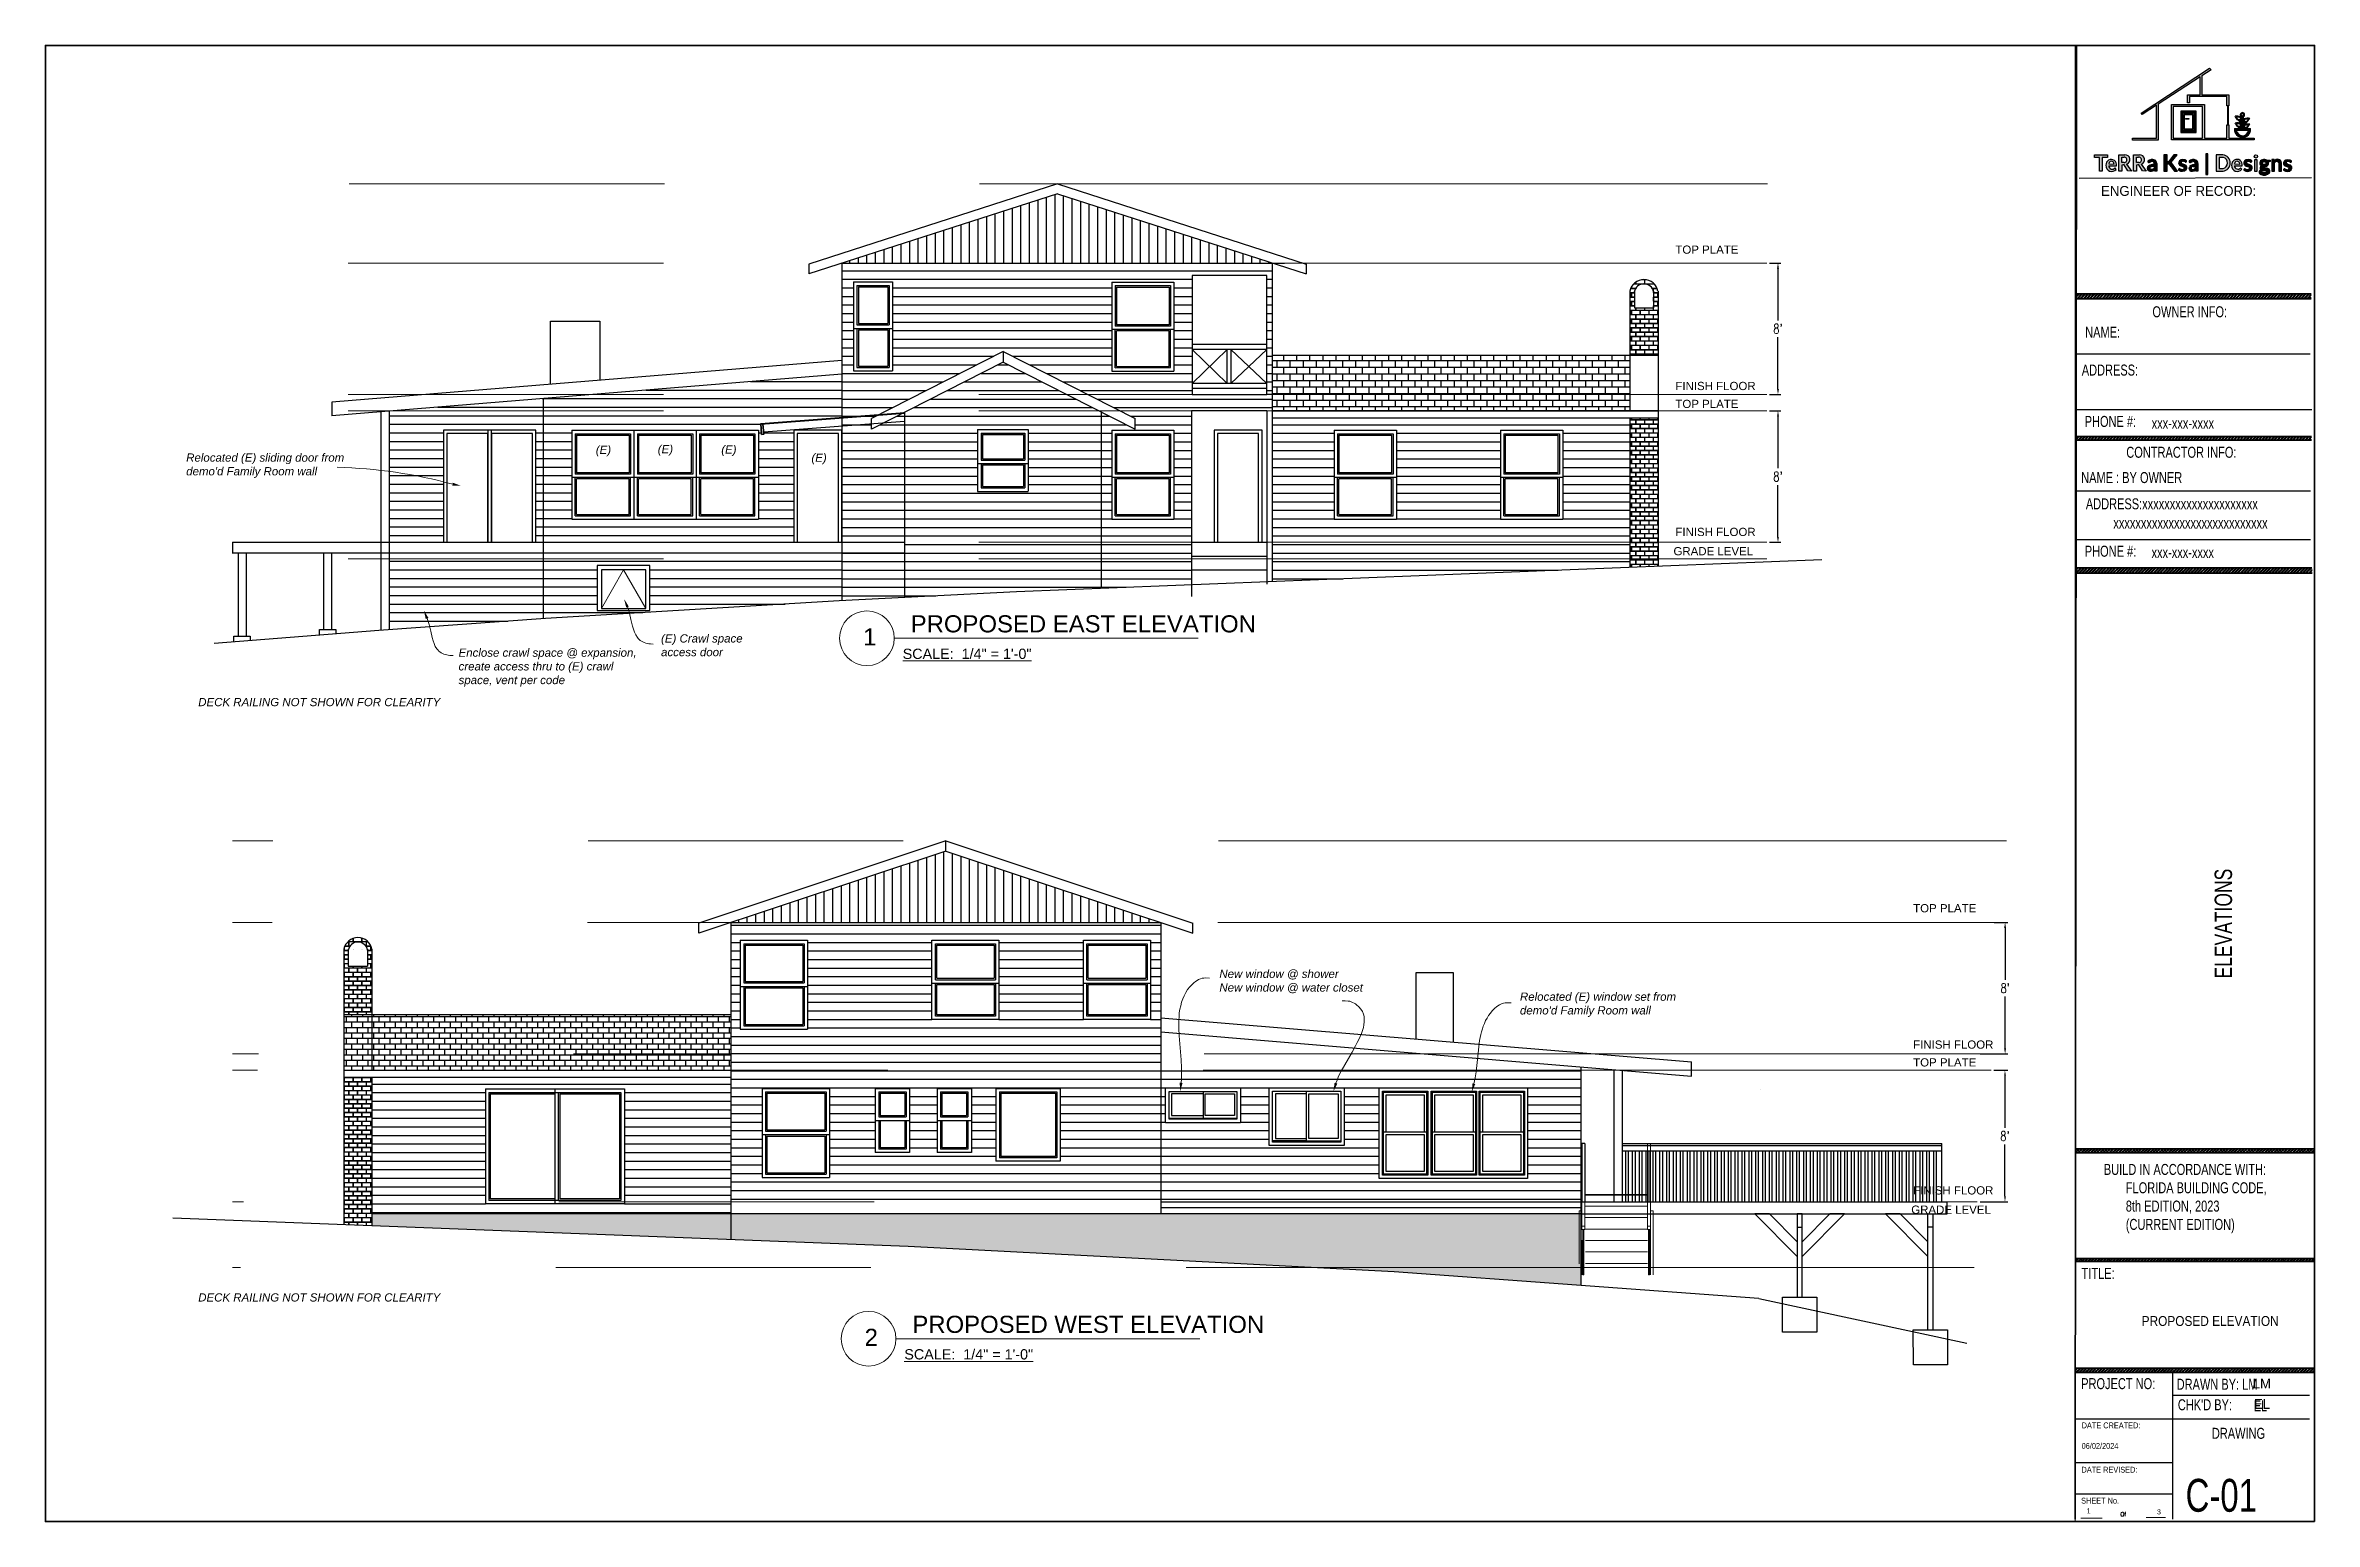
# Paper-space layout 'ELEVATIONS 1' of a CAD drawing. Header units: inches. Extents: x 0.8 to 35.3, y 0.7 to 23.2.
# The model-space entities are those that its viewports show. They can reach past a viewport. Long polylines and large blocks are cut down to what shows.
import ezdxf

# ---------------------------------------------------------------- set-up
doc = ezdxf.new("R2010")
doc.units = ezdxf.units.IN
doc.header["$LTSCALE"] = 0.5
doc.header["$MEASUREMENT"] = 0
doc.linetypes.add('Grid Line 1_2_', pattern=[0.875, 0.5, -0.125, 0.125, -0.125])
doc.layers.get('Defpoints').update_dxf_attribs({"color": 140})
for name, color, linetype, lineweight in [('A-Anno-Titl-Bdry', 239, 'Continuous', 35), ('A-Anno-Titl-Note', 231, 'Continuous', 25), ('A-Anno-Titl-Otln', 236, 'Continuous', 35), ('A-Anno-Titl-Thin', 231, 'Continuous', 25), ('A-GENM', 13, 'Continuous', 9), ('S-Text', 3, 'Continuous', 0), ('TXT', 4, 'Continuous', 9)]:
    doc.layers.add(name, color=color, linetype=linetype, lineweight=lineweight)
for name, color, linetype in [('PDF_A-DOOR', 7, 'Continuous'), ('PDF_A-FLOR-HRAL', 7, 'Continuous'), ('PDF_A-Window', 7, 'Continuous'), ('PDF_Layer1', 7, 'Continuous'), ('PDF_Layer3', 7, 'Continuous'), ('PDF_LEADER', 7, 'Continuous'), ('PDF_S-STRS', 7, 'Continuous'), ('Title Block', 7, 'Continuous')]:
    doc.layers.add(name, color=color, linetype=linetype)
doc.styles.add('100A', font='arch.shx', dxfattribs={"width": 0.9, "height": 6.4})
doc.styles.add('Annotative', font='arch.shx', dxfattribs={"width": 0.75})
doc.styles.add('ARCH', font='arch.shx')
doc.styles.add('ARIAL', font='arial.ttf')
doc.styles.add('Lmar Style', font='arch.shx', dxfattribs={"width": 0.75})
doc.styles.add('PDF Arial Italic', font='ariali.ttf')
doc.styles.add('RomanS', font='romans.shx')
doc.styles.get("Standard").update_dxf_attribs({"font": 'romans.shx', "width": 0.75})
doc.dimstyles.new('STANDARD$0', dxfattribs={"dimscale": 0, "dimtxt": 3, "dimasz": 4, "dimexe": 4, "dimexo": 4, "dimgap": 1, "dimtad": 1, "dimdec": 0, "dimzin": 1, "dimdsep": 46, "dimlunit": 4, "dimtxsty": 'Standard', "dimblk1": 'OBLIQUE', "dimblk2": 'OBLIQUE', "dimsah": 1, "dimcen": 0, "dimdle": 2, "dimclrd": 8, "dimclre": 8, "dimclrt": 256, "dimadec": 5, "dimazin": 0, "dimtfac": 1, "dimtdec": 0, "dimtix": 1, "dimtmove": 2, "dimatfit": 3, "dimldrblk": 'OBLIQUE', "dimfxl": 1, "dimtolj": 1, "dimtzin": 3, "dimarcsym": 0})
pattern_1 = [(45, (5.927834, 0.04212), (-0.02365764, 0.02365764), []), (45, (5.943606, 0.04212), (-0.02365764, 0.02365764), [])]
pattern_2 = [(180, (-30689.28, 2244.6135), (-4e-16, -6.25), [])]
pattern_3 = [(180, (-27624.061, 3926.181), (-4e-16, -6.25), [])]

psp = doc.layouts.new('ELEVATIONS 1')

# ---------------------------------------------------------------- texts
at = {"color": 0, "transparency": 33554687, "insert": (32.695, 3.858), "char_height": 0.15, "attachment_point": 1, "style": '100A'}
psp.add_mtext_dynamic_manual_height_columns('PROPOSED ELEVATION', width=4.26673, gutter_width=0.469, heights=[0], dxfattribs=at)
at = {"attachment_point": 1, "style": 'ARCH'}
for s, width, insert, char_height in [('LM', 1.76147, (34.386, 2.906), 0.15), ('EL', 1.76147, (34.404, 2.596), 0.15), ('1', 1.76147, (31.857, 0.934), 0.08), ('3', 0.78608, (32.928, 0.918), 0.0782)]:
    psp.add_mtext_dynamic_manual_height_columns(s, width=width, gutter_width=0.469, heights=[0], dxfattribs=dict(at, insert=insert, char_height=char_height))
at = {"insert": (33.364, 1.38), "char_height": 0.5, "width": 0.78608, "attachment_point": 1, "style": 'Annotative'}
psp.add_mtext('C-01', dxfattribs=at)

msp = doc.modelspace()

# ---------------------------------------------------------------- texts
at = {"layer": 'A-GENM', "linetype": 'Grid Line 1_2_', "char_height": 6, "width": 133.926, "attachment_point": 1, "style": 'ARIAL'}
for s, insert in [('TOP PLATE', (5726.6, 3994.3)), ('TOP PLATE', (5726.6, 3881.6)), ('FINISH FLOOR', (5726.6, 3894.7)), ('FINISH FLOOR', (5726.6, 3788.1)), ('GRADE LEVEL', (5725.2, 3774)), ('TOP PLATE', (5900.4, 3513.2)), ('TOP PLATE', (5900.4, 3400.6)), ('FINISH FLOOR', (5900.4, 3413.6)), ('FINISH FLOOR', (5900.4, 3307.1)), ('GRADE LEVEL', (5899, 3293))]:
    msp.add_mtext(s, dxfattribs=dict(at, insert=insert))
at = {"layer": 'S-Text', "char_height": 6, "attachment_point": 1, "style": 'PDF Arial Italic'}
for s, insert, width in [('\\pxi-3,l4,t4;(E)', (4931.5, 3848.1), 27.882), ('\\pxi-3,l4,t4;(E)', (4976.8, 3848.6), 27.882), ('\\pxi-3,l4,t4;(E)', (5023.2, 3848.3), 27.882), ("\\pxi-3,l4,t4;Relocated (E) sliding door from\\Pdemo'd Family Room wall", (4632.1, 3842.4), 294.306), ('\\pxi-3,l4,t4;(E)', (5089.1, 3842.3), 27.882), ('\\pxi-3,l4,t4;Enclose crawl space @ expansion,\\Pcreate access thru to (E) crawl\\Pspace, vent per code', (4831.2, 3699.9), 294.306), ('\\pxi-3,l4,t4;(E) Crawl space\\Paccess door', (4979.2, 3710.3), 294.306), ('\\pxi-3,l4,t4;DECK RAILING NOT SHOWN FOR CLEARITY', (4640.9, 3663.8), 294.306), ('\\pxi-3,l4,t4;New window @ shower\\PNew window @ water closet', (5387.3, 3465.3), 294.306), ("\\pxi-3,l4,t4;Relocated (E) window set from\\Pdemo'd Family Room wall", (5607, 3448.6), 294.306), ('\\pxi-3,l4,t4;DECK RAILING NOT SHOWN FOR CLEARITY', (4640.9, 3228.9), 294.306)]:
    msp.add_mtext(s, dxfattribs=dict(at, insert=insert, width=width))
at = {"layer": 'S-Text', "attachment_point": 1, "style": 'ARIAL'}
for s, width, insert, char_height in [('PROPOSED EAST ELEVATION', 352.849, (5167.7, 3724.2), 12.5), ('1', 352.849, (5132.9, 3714.7), 12.5), ('\\A1;{\\LSCALE:  1/4" = 1\'-0"}', 247.262, (5161.8, 3699.8), 7.5), ('2', 352.849, (5134, 3203), 12.5), ('PROPOSED WEST ELEVATION', 352.849, (5168.9, 3212.5), 12.5), ('\\A1;{\\LSCALE:  1/4" = 1\'-0"}', 247.262, (5163, 3188.1), 7.5)]:
    msp.add_mtext_dynamic_manual_height_columns(s, width=width, gutter_width=5, heights=[0], dxfattribs=dict(at, insert=insert, char_height=char_height))

# ---------------------------------------------------------------- blocks, each defined once
blk = doc.blocks.new('TB-24X36')
h = blk.add_hatch(color=256)
h.dxf.hatch_style = 1
h.paths.add_polyline_path([(32.814, 22.069), (32.814, 21.797), (32.619, 21.797), (32.619, 21.673), (32.649, 21.673), (32.649, 21.77), (33.219, 21.77), (33.219, 21.628), (33.232, 21.628), (33.232, 21.343), (33.219, 21.343), (33.219, 21.137), (32.878, 21.137), (32.878, 21.648), (32.377, 21.648), (32.377, 21.111), (33.635, 21.111), (33.635, 21.138), (33.248, 21.138), (33.248, 21.343), (33.238, 21.343), (33.238, 21.628), (33.248, 21.628), (33.248, 21.795), (32.84, 21.795), (32.84, 22.084), (32.981, 22.176), (32.956, 22.201), (31.913, 21.519), (31.929, 21.496), (32.147, 21.639), (32.147, 21.139), (31.78, 21.139), (31.78, 21.109), (32.174, 21.109), (32.174, 21.655)])
h.paths.add_polyline_path([(32.403, 21.619), (32.847, 21.619), (32.847, 21.139), (32.403, 21.139)], flags=16)
h.paths.add_polyline_path([(32.516, 21.548), (32.752, 21.548), (32.752, 21.224), (32.516, 21.224)], flags=0)
h.paths.add_polyline_path([(32.544, 21.52), (32.725, 21.52), (32.725, 21.252), (32.544, 21.252)], flags=0)
h.paths.add_polyline_path([(32.563, 21.5), (32.705, 21.5), (32.705, 21.271), (32.563, 21.271)], flags=0)
h.paths.add_polyline_path([(32.57, 21.494), (32.699, 21.494), (32.699, 21.278), (32.57, 21.278)], flags=0)
h.paths.add_polyline_path([(32.589, 21.436), (32.64, 21.436), (32.64, 21.428), (32.589, 21.428)], flags=0)
h.paths.add_polyline_path([(32.705, 21.5), (32.563, 21.5), (32.563, 21.271), (32.705, 21.271)], flags=0)
h = blk.add_hatch(color=256)
h.dxf.hatch_style = 1
h.paths.add_polyline_path([(32.752, 21.548), (32.516, 21.548), (32.516, 21.224), (32.752, 21.224)])
h.paths.add_polyline_path([(32.725, 21.52), (32.725, 21.252), (32.544, 21.252), (32.544, 21.52)], flags=16)
h.paths.add_polyline_path([(32.705, 21.5), (32.705, 21.271), (32.563, 21.271), (32.563, 21.5)], flags=0)
h.paths.add_polyline_path([(32.699, 21.494), (32.699, 21.278), (32.57, 21.278), (32.57, 21.494)], flags=0)
h.paths.add_polyline_path([(32.64, 21.436), (32.64, 21.428), (32.589, 21.428), (32.589, 21.436)], flags=0)
h = blk.add_hatch(color=256)
h.dxf.hatch_style = 1
h.paths.add_polyline_path([(32.705, 21.5), (32.563, 21.5), (32.563, 21.271), (32.705, 21.271)])
h.paths.add_polyline_path([(32.699, 21.494), (32.699, 21.278), (32.57, 21.278), (32.57, 21.494)], flags=16)
h.paths.add_polyline_path([(32.64, 21.436), (32.64, 21.428), (32.589, 21.428), (32.589, 21.436)], flags=0)
h.paths.add_polyline_path([(32.64, 21.436), (32.589, 21.436), (32.589, 21.428), (32.64, 21.428)], flags=0)
h = blk.add_hatch(color=256)
h.dxf.hatch_style = 1
edge = h.paths.add_edge_path()
edge.add_arc((33.457, 21.493), 0.0337, 292.0716, 609.5125)
edge.add_line((33.445, 21.461), (33.445, 21.437))
edge.add_spline(control_points=[(33.445, 21.437), (33.438, 21.447), (33.415, 21.477), (33.374, 21.474), (33.345, 21.471)], knot_values=[0.000147, 0.000147, 0.000147, 0.000147, 0.056937, 0.18961, 0.18961, 0.18961, 0.18961], degree=3, periodic=0)
edge.add_spline(control_points=[(33.345, 21.471), (33.349, 21.464), (33.366, 21.437), (33.397, 21.386), (33.433, 21.406), (33.445, 21.413)], knot_values=[0.000093, 0.000093, 0.000093, 0.000093, 0.044317, 0.163563, 0.228901, 0.228901, 0.228901, 0.228901], degree=3, periodic=0)
edge.add_line((33.445, 21.413), (33.445, 21.334))
edge.add_spline(control_points=[(33.445, 21.334), (33.438, 21.344), (33.415, 21.375), (33.374, 21.371), (33.345, 21.368)], knot_values=[0.000048, 0.000048, 0.000048, 0.000048, 0.056937, 0.18961, 0.18961, 0.18961, 0.18961], degree=3, periodic=0)
edge.add_spline(control_points=[(33.345, 21.368), (33.349, 21.361), (33.366, 21.335), (33.397, 21.283), (33.433, 21.303), (33.445, 21.31)], knot_values=[0.000029, 0.000029, 0.000029, 0.000029, 0.044253, 0.163499, 0.228901, 0.228901, 0.228901, 0.228901], degree=3, periodic=0)
edge.add_line((33.445, 21.31), (33.445, 21.283))
edge.add_line((33.445, 21.283), (33.335, 21.283))
edge.add_arc((33.458, 21.271), 0.123, 174.3758, 365.6304)
edge.add_line((33.58, 21.283), (33.507, 21.283))
edge.add_spline(control_points=[(33.507, 21.283), (33.507, 21.283), (33.505, 21.283), (33.503, 21.283), (33.502, 21.283)], knot_values=[0.057332, 0.057332, 0.057332, 0.057332, 0.059217, 0.067464, 0.067464, 0.067464, 0.067464], degree=3, periodic=0)
edge.add_line((33.502, 21.283), (33.47, 21.283))
edge.add_line((33.47, 21.283), (33.47, 21.296))
edge.add_spline(control_points=[(33.47, 21.296), (33.48, 21.29), (33.491, 21.284), (33.502, 21.283)], knot_values=[0, 0, 0, 0, 0.057332, 0.057332, 0.057332, 0.057332], degree=3, periodic=0)
edge.add_line((33.502, 21.283), (33.507, 21.283))
edge.add_spline(control_points=[(33.507, 21.283), (33.527, 21.285), (33.549, 21.321), (33.566, 21.347), (33.57, 21.354)], knot_values=[0.067464, 0.067464, 0.067464, 0.067464, 0.184823, 0.229048, 0.229048, 0.229048, 0.229048], degree=3, periodic=0)
edge.add_spline(control_points=[(33.57, 21.354), (33.541, 21.357), (33.5, 21.361), (33.477, 21.33), (33.47, 21.321)], knot_values=[0, 0, 0, 0, 0.132673, 0.189716, 0.189716, 0.189716, 0.189716], degree=3, periodic=0)
edge.add_line((33.47, 21.321), (33.47, 21.386))
edge.add_spline(control_points=[(33.47, 21.386), (33.482, 21.379), (33.517, 21.359), (33.549, 21.411), (33.565, 21.437), (33.57, 21.444)], knot_values=[0, 0, 0, 0, 0.065431, 0.184676, 0.228901, 0.228901, 0.228901, 0.228901], degree=3, periodic=0)
edge.add_spline(control_points=[(33.57, 21.444), (33.541, 21.447), (33.5, 21.451), (33.477, 21.42), (33.47, 21.41)], knot_values=[0, 0, 0, 0, 0.132673, 0.18961, 0.18961, 0.18961, 0.18961], degree=3, periodic=0)
edge.add_line((33.47, 21.41), (33.47, 21.461))
edge = h.paths.add_edge_path(flags=16)
edge.add_spline(control_points=[(33.433, 21.431), (33.428, 21.426), (33.416, 21.416), (33.383, 21.422), (33.373, 21.444), (33.367, 21.457)], knot_values=[0, 0, 0, 0, 0.031107, 0.077894, 0.146017, 0.146017, 0.146017, 0.146017], degree=3, periodic=0)
edge.add_spline(control_points=[(33.367, 21.457), (33.385, 21.459), (33.414, 21.461), (33.428, 21.439), (33.433, 21.431)], knot_values=[0, 0, 0, 0, 0.082948, 0.129225, 0.129225, 0.129225, 0.129225], degree=3, periodic=0)
h.paths.add_polyline_path([(33.439, 21.493, -1), (33.475, 21.493, -1)], flags=16)
edge = h.paths.add_edge_path(flags=16)
edge.add_spline(control_points=[(33.482, 21.404), (33.487, 21.412), (33.501, 21.434), (33.529, 21.432), (33.547, 21.43)], knot_values=[0, 0, 0, 0, 0.046277, 0.129225, 0.129225, 0.129225, 0.129225], degree=3, periodic=0)
edge.add_spline(control_points=[(33.547, 21.43), (33.542, 21.417), (33.532, 21.395), (33.498, 21.389), (33.486, 21.4), (33.482, 21.404)], knot_values=[0, 0, 0, 0, 0.068123, 0.11491, 0.146017, 0.146017, 0.146017, 0.146017], degree=3, periodic=0)
edge = h.paths.add_edge_path(flags=16)
edge.add_spline(control_points=[(33.367, 21.354), (33.385, 21.356), (33.414, 21.359), (33.428, 21.336), (33.433, 21.328)], knot_values=[0, 0, 0, 0, 0.082948, 0.129225, 0.129225, 0.129225, 0.129225], degree=3, periodic=0)
edge.add_spline(control_points=[(33.433, 21.328), (33.428, 21.324), (33.416, 21.313), (33.383, 21.32), (33.373, 21.341), (33.367, 21.354)], knot_values=[0, 0, 0, 0, 0.031107, 0.077894, 0.146017, 0.146017, 0.146017, 0.146017], degree=3, periodic=0)
edge = h.paths.add_edge_path(flags=16)
edge.add_spline(control_points=[(33.482, 21.314), (33.487, 21.322), (33.501, 21.345), (33.529, 21.342), (33.548, 21.341)], knot_values=[0, 0, 0, 0, 0.046277, 0.129225, 0.129225, 0.129225, 0.129225], degree=3, periodic=0)
edge.add_spline(control_points=[(33.548, 21.341), (33.542, 21.328), (33.532, 21.306), (33.498, 21.3), (33.486, 21.31), (33.482, 21.314)], knot_values=[0, 0, 0, 0, 0.068123, 0.11491, 0.146017, 0.146017, 0.146017, 0.146017], degree=3, periodic=0)
h.paths.add_polyline_path([(33.55, 21.257, -0.874805), (33.363, 21.257)], flags=16)
h = blk.add_hatch(color=256)
h.dxf.hatch_style = 1
h.paths.add_polyline_path([(33.473, 21.36, 1), (33.498, 21.36, 1)])
h.paths.add_polyline_path([(33.493, 21.36, -1), (33.477, 21.36, -1)], flags=16)
h.paths.add_polyline_path([(33.407, 21.382, 1), (33.44, 21.382, 1)])
h.paths.add_polyline_path([(33.435, 21.382, -1), (33.412, 21.382, -1)], flags=16)
h = blk.add_hatch(color=256)
h.dxf.hatch_style = 1
h.paths.add_polyline_path([(31.323, 20.844), (31.402, 20.844), (31.402, 20.883), (31.204, 20.883), (31.204, 20.845), (31.279, 20.845), (31.279, 20.636), (31.323, 20.636)])
h.paths.add_polyline_path([(31.378, 20.725, 0.725804), (31.534, 20.663), (31.516, 20.685, -0.702511), (31.421, 20.717), (31.539, 20.717, 1.160584)])
h.paths.add_polyline_path([(31.501, 20.743), (31.423, 20.745, -1.06753)], flags=16)
h.paths.add_polyline_path([(31.666, 20.882), (31.575, 20.882), (31.575, 20.635), (31.622, 20.636), (31.622, 20.728, -0.066341), (31.655, 20.73), (31.711, 20.639), (31.766, 20.637), (31.691, 20.74, 0.919487)])
h.paths.add_polyline_path([(31.621, 20.848), (31.654, 20.848, -1.053423), (31.656, 20.766), (31.621, 20.765)], flags=16)
h.paths.add_polyline_path([(31.888, 20.883), (31.797, 20.883), (31.797, 20.635), (31.845, 20.636), (31.845, 20.728, -0.066341), (31.877, 20.73), (31.933, 20.639), (31.988, 20.638), (31.913, 20.74, 0.919487)])
h.paths.add_polyline_path([(31.843, 20.848), (31.876, 20.848, -1.053423), (31.878, 20.766), (31.843, 20.765)], flags=16)
h.paths.add_polyline_path([(33.292, 20.725, 0.725804), (33.448, 20.664), (33.429, 20.685, -0.702511), (33.334, 20.718), (33.452, 20.718, 1.160584)])
h.paths.add_polyline_path([(33.337, 20.746, -1.06753), (33.415, 20.744)], flags=16)
h = blk.add_hatch(color=256)
h.dxf.hatch_style = 1
h.paths.add_polyline_path([(32.121, 20.805, 0.311148), (32.017, 20.788, 0.727512), (32.035, 20.769, 0.021646), (32.064, 20.78, -0.539298), (32.111, 20.757), (32.111, 20.736, 0.133292), (32.024, 20.715, 0.475606), (32.021, 20.647, 0.365876), (32.114, 20.658), (32.12, 20.639), (32.129, 20.634), (32.151, 20.634), (32.151, 20.751, 0.301099)])
h.paths.add_polyline_path([(32.111, 20.711), (32.111, 20.682, -0.390959), (32.053, 20.669, -0.388833), (32.049, 20.692, -0.252119), (32.076, 20.708)], flags=16)
h = blk.add_hatch(color=256)
h.dxf.hatch_style = 1
h.paths.add_polyline_path([(32.464, 20.882), (32.413, 20.882), (32.331, 20.78), (32.308, 20.78), (32.308, 20.884), (32.262, 20.884), (32.262, 20.637), (32.31, 20.637), (32.31, 20.745), (32.335, 20.745), (32.42, 20.637), (32.47, 20.637), (32.376, 20.764), (32.37, 20.77)])
h = blk.add_hatch(color=256)
h.dxf.hatch_style = 1
h.paths.add_polyline_path([(32.528, 20.754, -0.541614), (32.537, 20.784, -0.211981), (32.588, 20.775, 0.771475), (32.604, 20.794, 0.363384), (32.498, 20.793, 0.561554), (32.518, 20.716), (32.56, 20.701, -0.724739), (32.55, 20.661, -0.120496), (32.506, 20.673, 0.667097), (32.485, 20.652, 0.385681), (32.601, 20.659, 0.540897), (32.578, 20.733)])
h = blk.add_hatch(color=256)
h.dxf.hatch_style = 1
h.paths.add_polyline_path([(32.749, 20.804, 0.311148), (32.645, 20.786, 0.727512), (32.663, 20.767, 0.021646), (32.692, 20.779, -0.539298), (32.739, 20.756), (32.739, 20.735, 0.133292), (32.652, 20.713, 0.475606), (32.649, 20.645, 0.365876), (32.742, 20.656), (32.748, 20.638), (32.757, 20.633), (32.779, 20.633), (32.779, 20.75, 0.301099)])
h.paths.add_polyline_path([(32.739, 20.709), (32.739, 20.68, -0.390959), (32.681, 20.667, -0.388833), (32.677, 20.69, -0.252119), (32.704, 20.706)], flags=16)
h = blk.add_hatch(color=256)
h.dxf.hatch_style = 1
h.paths.add_polyline_path([(32.932, 20.9), (32.901, 20.9), (32.901, 20.583), (32.932, 20.583)])
h = blk.add_hatch(color=256)
h.dxf.hatch_style = 1
h.paths.add_polyline_path([(33.159, 20.883), (33.057, 20.884), (33.057, 20.635), (33.161, 20.635, 0.89591)])
h.paths.add_polyline_path([(33.161, 20.677), (33.101, 20.677), (33.101, 20.845), (33.167, 20.845, -0.778769)], flags=16)
h.paths.add_polyline_path([(33.68, 20.81), (33.638, 20.81), (33.638, 20.637), (33.68, 20.637)])
h.paths.add_polyline_path([(33.636, 20.861, 1), (33.687, 20.861, 1)])
h = blk.add_hatch(color=256)
h.dxf.hatch_style = 1
h.paths.add_polyline_path([(33.521, 20.752, -0.541614), (33.53, 20.782, -0.211981), (33.581, 20.773, 0.771475), (33.597, 20.792, 0.363384), (33.491, 20.791, 0.561554), (33.511, 20.714), (33.553, 20.699, -0.724739), (33.543, 20.659, -0.120496), (33.5, 20.672, 0.667097), (33.478, 20.65, 0.385681), (33.594, 20.657, 0.540897), (33.571, 20.731)])
h = blk.add_hatch(color=256)
h.dxf.hatch_style = 1
edge = h.paths.add_edge_path()
edge.add_ellipse((33.787, 20.757), major_axis=(0.0674, 0), ratio=0.839251, start_angle=251.0262, end_angle=378.0221)
edge.add_line((33.851, 20.775), (33.878, 20.785))
edge.add_line((33.878, 20.785), (33.878, 20.802))
edge.add_line((33.878, 20.802), (33.828, 20.802))
edge.add_ellipse((33.787, 20.757), major_axis=(0.0674, 0), ratio=0.839251, start_angle=412.6517, end_angle=593.8347)
edge.add_arc((33.755, 20.682), 0.0305, 104.0661, 241.2618)
edge.add_arc((33.748, 20.62), 0.0367, 102.2675, 255.5413)
edge.add_arc((33.785, 20.687), 0.113, 245.8832, 316.0011)
edge.add_arc((33.83, 20.633), 0.0444, 326.437, 449.1029)
edge.add_line((33.831, 20.678), (33.771, 20.679))
edge.add_arc((33.777, 20.693), 0.0159, 137.7006, 245.2707, ccw=False)
edge = h.paths.add_edge_path(flags=16)
edge.add_ellipse((33.788, 20.758), major_axis=(0.0307, 0), ratio=0.742552, start_angle=0, end_angle=360)
edge = h.paths.add_edge_path(flags=16)
edge.add_ellipse((33.789, 20.629), major_axis=(0.0418, 0), ratio=0.42029, start_angle=0, end_angle=360)
h = blk.add_hatch(color=256)
h.dxf.hatch_style = 1
h.paths.add_polyline_path([(34.009, 20.764), (34.009, 20.638), (34.051, 20.638), (34.051, 20.763, 0.67117), (33.942, 20.791), (33.942, 20.811), (33.904, 20.812), (33.904, 20.637), (33.945, 20.637), (33.945, 20.763, -0.541952)])
h = blk.add_hatch(color=256)
h.dxf.hatch_style = 1
h.paths.add_polyline_path([(34.126, 20.751, -0.541614), (34.135, 20.781, -0.211981), (34.186, 20.772, 0.771475), (34.202, 20.79, 0.363384), (34.095, 20.79, 0.561554), (34.115, 20.712), (34.158, 20.698, -0.724739), (34.147, 20.658, -0.120496), (34.104, 20.67, 0.667097), (34.082, 20.649, 0.385681), (34.199, 20.655, 0.540897), (34.175, 20.729)])
h = blk.add_hatch()
h.set_pattern_fill('ANSI32', color=256, scale=0.089219)
h.set_pattern_definition([(45, (-3.78282, -0.866356), (-0.023657639, 0.023657639), []), (45, (-3.76705, -0.866356), (-0.023657639, 0.023657639), [])])
h.paths.add_polyline_path([(34.504, 18.767), (30.926, 18.767), (30.926, 18.695), (34.504, 18.695)])
h = blk.add_hatch()
h.set_pattern_fill('ANSI32', color=256, scale=0.089219)
h.set_pattern_definition([(45, (5.93962, 3.424058), (-0.02365764, 0.02365764), []), (45, (5.95539, 3.424058), (-0.02365764, 0.02365764), [])])
h.paths.add_polyline_path([(34.51, 16.597), (30.924, 16.597), (30.924, 16.544), (34.51, 16.544)])
h.paths.add_polyline_path([(34.516, 14.6), (30.922, 14.6), (30.922, 14.518), (34.516, 14.518)])
h = blk.add_hatch()
h.set_pattern_fill('ANSI32', color=256, scale=0.089219)
h.set_pattern_definition(pattern_1)
h.paths.add_polyline_path([(34.54, 5.759), (30.914, 5.759), (30.914, 5.694), (34.54, 5.694)])
h = blk.add_hatch()
h.set_pattern_fill('ANSI32', color=256, scale=0.089219)
h.set_pattern_definition(pattern_1)
h.paths.add_polyline_path([(34.543, 4.09), (30.912, 4.09), (30.912, 4.042), (34.543, 4.042)])
h.paths.add_polyline_path([(34.549, 2.42), (30.911, 2.419), (30.911, 2.352), (34.549, 2.352)])
for p, q in [((33.445, 21.437), (33.445, 21.461)), ((33.47, 21.461), (33.47, 21.41)), ((33.335, 21.283), (33.445, 21.283)), ((33.363, 21.257), (33.55, 21.257)), ((33.445, 21.334), (33.445, 21.413)), ((33.445, 21.283), (33.445, 21.31)), ((33.47, 21.386), (33.47, 21.321)), ((33.47, 21.296), (33.47, 21.283)), ((33.47, 21.283), (33.58, 21.283)), ((31.423, 20.745), (31.501, 20.743)), ((31.621, 20.765), (31.621, 20.848)), ((31.621, 20.848), (31.654, 20.848)), ((31.656, 20.766), (31.621, 20.765)), ((31.691, 20.74), (31.766, 20.637)), ((31.843, 20.765), (31.843, 20.848)), ((31.843, 20.848), (31.876, 20.848)), ((31.878, 20.766), (31.843, 20.765)), ((31.913, 20.74), (31.988, 20.638)), ((32.111, 20.736), (32.111, 20.757)), ((32.151, 20.751), (32.151, 20.634)), ((32.578, 20.733), (32.528, 20.754)), ((32.739, 20.735), (32.739, 20.756)), ((32.779, 20.75), (32.779, 20.633)), ((33.159, 20.883), (33.057, 20.884)), ((33.337, 20.746), (33.415, 20.744)), ((33.571, 20.731), (33.521, 20.752)), ((33.828, 20.802), (33.878, 20.802)), ((33.878, 20.785), (33.851, 20.775)), ((33.878, 20.802), (33.878, 20.785)), ((33.942, 20.811), (33.904, 20.812)), ((33.942, 20.791), (33.942, 20.811)), ((34.009, 20.764), (34.009, 20.638)), ((34.051, 20.638), (34.051, 20.763)), ((34.175, 20.729), (34.126, 20.751)), ((30.971, 20.531), (34.506, 20.541)), ((31.534, 20.663), (31.516, 20.685)), ((31.622, 20.636), (31.575, 20.635)), ((31.622, 20.728), (31.622, 20.636)), ((31.711, 20.639), (31.655, 20.73)), ((31.766, 20.637), (31.711, 20.639)), ((31.845, 20.636), (31.797, 20.635)), ((31.845, 20.728), (31.845, 20.636)), ((31.933, 20.639), (31.877, 20.73)), ((31.988, 20.638), (31.933, 20.639)), ((32.076, 20.708), (32.111, 20.711)), ((32.111, 20.711), (32.111, 20.682)), ((32.12, 20.639), (32.114, 20.658)), ((32.129, 20.634), (32.12, 20.639)), ((32.151, 20.634), (32.129, 20.634)), ((32.518, 20.716), (32.56, 20.701)), ((32.704, 20.706), (32.739, 20.709)), ((32.739, 20.709), (32.739, 20.68)), ((32.748, 20.638), (32.742, 20.656)), ((32.757, 20.633), (32.748, 20.638)), ((32.779, 20.633), (32.757, 20.633)), ((33.448, 20.664), (33.429, 20.685)), ((33.511, 20.714), (33.553, 20.699)), ((33.831, 20.678), (33.771, 20.679)), ((34.009, 20.638), (34.051, 20.638)), ((34.115, 20.712), (34.158, 20.698))]:
    blk.add_line(p, q)
for points in [[(31.78, 21.139), (32.147, 21.139), (32.147, 21.639), (31.929, 21.496), (31.913, 21.519), (32.956, 22.201), (32.981, 22.176), (32.84, 22.084), (32.84, 21.795), (33.248, 21.795), (33.248, 21.628), (33.238, 21.628), (33.238, 21.343), (33.248, 21.343), (33.248, 21.138), (33.635, 21.138), (33.635, 21.111), (32.377, 21.111), (32.377, 21.648), (32.878, 21.648), (32.878, 21.137), (33.219, 21.137), (33.219, 21.343), (33.232, 21.343), (33.232, 21.628), (33.219, 21.628), (33.219, 21.77), (32.649, 21.77), (32.649, 21.673), (32.619, 21.673), (32.619, 21.797), (32.814, 21.797), (32.814, 22.069), (32.174, 21.655), (32.174, 21.109), (31.78, 21.109), (31.78, 21.139)], [(31.279, 20.636), (31.279, 20.845), (31.204, 20.845), (31.204, 20.883), (31.402, 20.883), (31.402, 20.844), (31.323, 20.844), (31.323, 20.636), (31.279, 20.636)], [(31.575, 20.635), (31.575, 20.882), (31.666, 20.882)], [(31.797, 20.635), (31.797, 20.883), (31.888, 20.883)], [(32.262, 20.884), (32.262, 20.637), (32.31, 20.637), (32.31, 20.745), (32.335, 20.745), (32.42, 20.637), (32.47, 20.637), (32.376, 20.764), (32.37, 20.77), (32.464, 20.882), (32.413, 20.882), (32.331, 20.78), (32.308, 20.78), (32.308, 20.884), (32.262, 20.884)], [(33.057, 20.884), (33.057, 20.635), (33.161, 20.635)], [(33.167, 20.845), (33.101, 20.845), (33.101, 20.677), (33.161, 20.677)], [(33.904, 20.812), (33.904, 20.637), (33.945, 20.637), (33.945, 20.763)], [(31.421, 20.717), (31.539, 20.717)], [(33.334, 20.718), (33.452, 20.718)]]:
    blk.add_lwpolyline(points)
for points in [[(32.847, 21.619), (32.403, 21.619), (32.403, 21.139), (32.847, 21.139)], [(32.752, 21.548), (32.516, 21.548), (32.516, 21.224), (32.752, 21.224)], [(32.725, 21.52), (32.544, 21.52), (32.544, 21.252), (32.725, 21.252)], [(32.705, 21.5), (32.563, 21.5), (32.563, 21.271), (32.705, 21.271)], [(32.699, 21.494), (32.57, 21.494), (32.57, 21.278), (32.699, 21.278)], [(32.589, 21.436), (32.64, 21.436), (32.64, 21.428), (32.589, 21.428)], [(32.932, 20.9), (32.901, 20.9), (32.901, 20.583), (32.932, 20.583)], [(33.68, 20.81), (33.638, 20.81), (33.638, 20.637), (33.68, 20.637)]]:
    blk.add_lwpolyline(points, close=True)
for centre, radius in [((33.457, 21.493), 0.0177), ((33.424, 21.382), 0.0164), ((33.424, 21.382), 0.0112), ((33.485, 21.36), 0.0123), ((33.485, 21.36), 0.00808), ((33.662, 20.861), 0.0252)]:
    blk.add_circle(centre, radius)
for centre, radius, start, end in [((33.457, 21.493), 0.0337, 292.0716, 249.5125), ((33.458, 21.271), 0.123, 174.3758, 5.6304), ((33.457, 21.269), 0.0943, 187.4891, 352.2075), ((31.459, 20.733), 0.0814, 348.7882, 185.7908), ((31.462, 20.747), 0.0391, 355.0959, 182.5788), ((31.657, 20.807), 0.0411, 268.384, 94.3452), ((31.673, 20.81), 0.0724, 284.7449, 95.1373), ((31.879, 20.807), 0.0411, 268.384, 94.3452), ((31.895, 20.81), 0.0724, 284.7449, 95.1373), ((32.029, 20.781), 0.0141, 151.7799, 295.9253), ((32.081, 20.721), 0.0932, 64.8122, 133.946), ((32.107, 20.566), 0.17, 88.592, 118.9612), ((31.915, 21.104), 0.356, 289.7445, 294.7046), ((32.08, 20.753), 0.0313, 7.1107, 120.4623), ((32.095, 20.756), 0.0559, 355.6321, 62.66), ((32.532, 20.761), 0.0471, 136.1609, 253.4271), ((32.551, 20.73), 0.0831, 50.249, 130.1302), ((32.543, 20.766), 0.0185, 106.2243, 219.9866), ((32.553, 20.722), 0.0637, 56.0241, 103.8979), ((32.594, 20.786), 0.0128, 244.2927, 34.8898), ((32.657, 20.78), 0.0141, 151.7799, 295.9253), ((32.709, 20.719), 0.0932, 64.8122, 133.946), ((32.735, 20.565), 0.17, 88.592, 118.9612), ((32.543, 21.102), 0.356, 289.7445, 294.7046), ((32.708, 20.752), 0.0313, 7.1107, 120.4623), ((32.723, 20.754), 0.0559, 355.6321, 62.66), ((33.147, 20.759), 0.125, 276.705, 84.1349), ((33.143, 20.762), 0.0869, 282.0209, 73.6623), ((33.373, 20.734), 0.0814, 348.7882, 185.7908), ((33.376, 20.747), 0.0391, 355.0959, 182.5788), ((33.525, 20.759), 0.0471, 136.1609, 253.4271), ((33.544, 20.728), 0.0831, 50.249, 130.1302), ((33.536, 20.764), 0.0185, 106.2243, 219.9866), ((33.546, 20.72), 0.0637, 56.0241, 103.8979), ((33.587, 20.784), 0.0128, 244.2927, 34.8898), ((33.991, 20.755), 0.0611, 7.8782, 143.3515), ((33.978, 20.743), 0.0384, 33.683, 147.5052), ((34.129, 20.757), 0.0471, 136.1609, 253.4271), ((34.148, 20.726), 0.0831, 50.249, 130.1302), ((34.14, 20.763), 0.0185, 106.2243, 219.9866), ((34.15, 20.719), 0.0637, 56.0241, 103.8979), ((34.191, 20.783), 0.0128, 244.2927, 34.8898), ((31.466, 20.719), 0.0884, 176.4881, 320.3773), ((31.474, 20.718), 0.0533, 180.9244, 321.2782), ((31.646, 20.608), 0.122, 86.0986, 101.2807), ((31.869, 20.608), 0.122, 86.0986, 101.2807), ((32.05, 20.68), 0.044, 126.2132, 227.9574), ((32.061, 20.707), 0.0725, 236.516, 316.9013), ((32.063, 20.682), 0.0174, 147.3715, 232.3625), ((32.077, 20.675), 0.0328, 92.4786, 149.0804), ((32.075, 20.707), 0.0439, 240.1244, 325.5383), ((32.5, 20.658), 0.0165, 66.8045, 201.633), ((32.539, 20.72), 0.087, 231.0203, 315.3831), ((32.554, 20.756), 0.0954, 240.4559, 267.9392), ((32.549, 20.683), 0.0219, 273.8367, 57.5659), ((32.565, 20.688), 0.0463, 320.6374, 74.2728), ((32.689, 20.706), 0.0725, 236.516, 316.9013), ((32.691, 20.681), 0.0174, 147.3715, 232.3625), ((32.705, 20.673), 0.0328, 92.4786, 149.0804), ((32.703, 20.705), 0.0439, 240.1244, 325.5383), ((33.38, 20.72), 0.0884, 176.4881, 320.3773), ((33.388, 20.719), 0.0533, 180.9244, 321.2782), ((33.493, 20.656), 0.0165, 66.8045, 201.633), ((33.532, 20.718), 0.087, 231.0203, 315.3831), ((33.547, 20.755), 0.0954, 240.4559, 267.9392), ((33.542, 20.681), 0.0219, 273.8367, 57.5659), ((33.559, 20.686), 0.0463, 320.6374, 74.2728), ((33.748, 20.62), 0.0367, 102.2675, 255.5413), ((33.755, 20.682), 0.0305, 104.0661, 241.2618), ((33.785, 20.687), 0.113, 245.8832, 316.0011), ((33.777, 20.693), 0.0159, 137.7006, 245.2707), ((33.83, 20.633), 0.0444, 326.437, 89.1029), ((34.097, 20.655), 0.0165, 66.8045, 201.633), ((34.137, 20.716), 0.087, 231.0203, 315.3831), ((34.151, 20.753), 0.0954, 240.4559, 267.9392), ((34.146, 20.68), 0.0219, 273.8367, 57.5659), ((34.163, 20.685), 0.0463, 320.6374, 74.2728)]:
    blk.add_arc(centre, radius, start, end)
for start_param, end_param in [(7.202131, 10.36437), (4.380209, 6.597731)]:
    blk.add_ellipse((33.787, 20.757), major_axis=(0.0674, 0), ratio=0.839251, start_param=start_param, end_param=end_param)
for centre, major_axis, ratio in [((33.788, 20.758), (0.0307, 0), 0.742552), ((33.789, 20.629), (0.0418, 0), 0.42029)]:
    blk.add_ellipse(centre, major_axis=major_axis, ratio=ratio)
for points in [[(33.445, 21.437), (33.422, 21.462), (33.345, 21.471)], [(33.445, 21.413), (33.409, 21.4), (33.359, 21.449), (33.345, 21.471)], [(33.433, 21.431), (33.416, 21.452), (33.367, 21.457)], [(33.433, 21.431), (33.418, 21.42), (33.391, 21.424), (33.367, 21.457)], [(33.47, 21.41), (33.492, 21.435), (33.57, 21.444)], [(33.47, 21.386), (33.506, 21.373), (33.556, 21.422), (33.57, 21.444)], [(33.482, 21.404), (33.499, 21.425), (33.547, 21.43)], [(33.482, 21.404), (33.497, 21.394), (33.524, 21.397), (33.547, 21.43)], [(33.445, 21.334), (33.422, 21.359), (33.345, 21.368)], [(33.445, 21.31), (33.409, 21.297), (33.359, 21.346), (33.345, 21.368)], [(33.433, 21.328), (33.416, 21.349), (33.367, 21.354)], [(33.433, 21.328), (33.418, 21.318), (33.391, 21.321), (33.367, 21.354)], [(33.47, 21.321), (33.492, 21.346), (33.57, 21.354)], [(33.47, 21.296), (33.506, 21.283), (33.556, 21.332), (33.57, 21.354)], [(33.482, 21.314), (33.499, 21.335), (33.548, 21.341)], [(33.482, 21.314), (33.497, 21.304), (33.524, 21.308), (33.548, 21.341)]]:
    blk.add_spline(points, degree=3)
at = {"layer": 'A-Anno-Titl-Bdry'}
for p, q in [((34.504, 18.767), (30.926, 18.767)), ((34.504, 18.695), (30.926, 18.695)), ((34.51, 16.597), (30.924, 16.597)), ((34.51, 16.544), (30.924, 16.544)), ((34.515, 14.6), (30.922, 14.6)), ((34.516, 14.518), (30.922, 14.518)), ((30.914, 5.759), (34.54, 5.759)), ((34.54, 5.694), (30.914, 5.694)), ((30.912, 4.09), (34.545, 4.09)), ((34.545, 4.042), (30.912, 4.042)), ((34.549, 2.419), (30.911, 2.419)), ((34.549, 2.353), (30.911, 2.352))]:
    blk.add_line(p, q, dxfattribs=at)
at = {"layer": 'A-Anno-Titl-Note'}
blk.add_line((32.394, 2.352), (32.394, 0.12), dxfattribs=at)
at = {"layer": 'A-Anno-Titl-Otln'}
blk.add_line((30.909, 0.122), (30.929, 22.549), dxfattribs=at)
blk.add_lwpolyline([(34.556, 0.084), (0, 0.084), (0, 22.549), (34.556, 22.549)], close=True, dxfattribs=at)
at = {"layer": 'A-Anno-Titl-Thin'}
for p, q in [((34.49, 17.853), (30.921, 17.853)), ((34.514, 17.003), (30.924, 17.002)), ((34.491, 15.765), (30.923, 15.765)), ((34.491, 15.027), (30.923, 15.027)), ((34.478, 2.004), (32.394, 2.004)), ((34.478, 1.641), (30.909, 1.641)), ((32.394, 0.979), (30.909, 0.979)), ((32.394, 0.501), (30.909, 0.501))]:
    blk.add_line(p, q, dxfattribs=at)
at = {"layer": 'TXT'}
for p, q in [((30.998, 0.138), (31.322, 0.138)), ((31.989, 0.144), (32.287, 0.144))]:
    blk.add_line(p, q, dxfattribs=at)
at = {"color": 0, "transparency": 33554687, "insert": (31.304, 20.41), "char_height": 0.15, "attachment_point": 1, "style": '100A'}
blk.add_mtext_dynamic_manual_height_columns('{\\W1;\\C256;ENGINEER OF RECORD: }', width=11.27442, gutter_width=0.0127, heights=[1.109], dxfattribs=at)
at = {"layer": 'A-Anno-Titl-Note', "style": 'Lmar Style', "width": 0.75}
for s, height, p in [('OWNER INFO:', 0.16728, (32.086, 18.412)), ('NAME: ', 0.1673, (31.062, 18.101)), ('ADDRESS:', 0.1673, (31.01, 17.525)), ('PHONE #:', 0.1673, (31.054, 16.743)), ('xxx-xxx-xxxx', 0.16728, (32.074, 16.715)), ('CONTRACTOR INFO:', 0.16728, (31.688, 16.274)), ('NAME : BY OWNER ', 0.16728, (31.001, 15.889)), ('ADDRESS:xxxxxxxxxxxxxxxxxxxxx', 0.16728, (31.072, 15.489)), ('xxxxxxxxxxxxxxxxxxxxxxxxxxxx', 0.16728, (31.491, 15.197)), ('PHONE #: ', 0.1673, (31.056, 14.768)), ('xxx-xxx-xxxx', 0.16728, (32.072, 14.748)), ('TITLE: ', 0.1673, (31.007, 3.777)), ('PROJECT NO:', 0.16728, (31.001, 2.1)), ('DRAWN BY: LM', 0.16728, (32.455, 2.091)), ("CHK'D BY:", 0.1673, (32.473, 1.778)), ('EL', 0.1673, (33.627, 1.762)), ('DATE CREATED:', 0.08922, (31.008, 1.504)), ('DRAWING', 0.1673, (32.991, 1.344)), ('06/02/2024', 0.0892, (31.008, 1.191)), ('DATE REVISED:', 0.08922, (31.006, 0.829)), ('SHEET No.', 0.0892, (31, 0.358))]:
    blk.add_text(s, height=height, dxfattribs=at).set_placement(p)
blk.add_text(' ELEVATIONS', height=0.26533, rotation=90, dxfattribs=at).set_placement((33.298, 8.275))
at = {"layer": 'A-Anno-Titl-Note', "insert": (31.346, 5.527), "char_height": 0.16728, "attachment_point": 1, "style": 'Lmar Style'}
blk.add_mtext_dynamic_manual_height_columns('\\A1;BUILD IN ACCORDANCE WITH:\\P\\pxl2;FLORIDA BUILDING CODE,\\P8th EDITION, 2023\\P(CURRENT EDITION)', width=3.71368, gutter_width=0.884, heights=[0], dxfattribs=at)
at = {"layer": 'TXT', "style": 'RomanS'}
blk.add_text('Of', height=0.0613, dxfattribs=at).set_placement((31.599, 0.165))
at = {"layer": 'TXT', "style": 'ARCH'}
for p in [(31.114, 0.106), (32.119, 0.117)]:
    blk.add_attdef('#', p, '', height=0.111, dxfattribs=at)
blk = doc.blocks.new('*D274')
at = {"layer": 'Defpoints', "color": 0, "transparency": 16777216}
for p in [(5793.4, 3873.5), (5801.6, 3873.5), (5793.4, 3777.5)]:
    blk.add_point(p, dxfattribs=at)
at = {"layer": 'Title Block', "color": 3, "lineweight": -2, "transparency": 16777216}
for p, q in [((5795.4, 3873.5), (5803.6, 3873.5)), ((5801.6, 3869.5), (5801.6, 3831.6)), ((5801.6, 3781.5), (5801.6, 3819.3)), ((5795.4, 3777.5), (5803.6, 3777.5))]:
    blk.add_line(p, q, dxfattribs=at)
at = {"layer": 'Title Block', "color": 3, "transparency": 16777216}
for points in [[(5800.9, 3869.5), (5802.3, 3869.5), (5801.6, 3873.5)], [(5800.9, 3781.5), (5802.3, 3781.5), (5801.6, 3777.5)]]:
    blk.add_solid(points, dxfattribs=at)
at = {"layer": 'Title Block', "color": 3, "transparency": 16777216, "insert": (5801.6, 3825.5), "char_height": 7, "attachment_point": 5}
blk.add_mtext("\\A1;8'", dxfattribs=at)
blk = doc.blocks.new('*D275')
at = {"layer": 'Defpoints', "color": 0, "transparency": 16777216}
for p in [(5793.4, 3981.5), (5801.6, 3981.5), (5793.4, 3885.5)]:
    blk.add_point(p, dxfattribs=at)
at = {"layer": 'Title Block', "color": 3, "lineweight": -2, "transparency": 16777216}
for p, q in [((5795.4, 3981.5), (5803.6, 3981.5)), ((5801.6, 3977.5), (5801.6, 3939.6)), ((5801.6, 3889.5), (5801.6, 3927.3)), ((5795.4, 3885.5), (5803.6, 3885.5))]:
    blk.add_line(p, q, dxfattribs=at)
at = {"layer": 'Title Block', "color": 3, "transparency": 16777216}
for points in [[(5800.9, 3977.5), (5802.3, 3977.5), (5801.6, 3981.5)], [(5800.9, 3889.5), (5802.3, 3889.5), (5801.6, 3885.5)]]:
    blk.add_solid(points, dxfattribs=at)
at = {"layer": 'Title Block', "color": 3, "transparency": 16777216, "insert": (5801.6, 3933.5), "char_height": 7, "attachment_point": 5}
blk.add_mtext("\\A1;8'", dxfattribs=at)
blk = doc.blocks.new('*D276')
at = {"layer": 'Defpoints', "color": 0, "transparency": 16777216}
for p in [(5957.4, 3391.8), (5967.5, 3391.8), (5947.3, 3295.8)]:
    blk.add_point(p, dxfattribs=at)
at = {"layer": 'Title Block', "color": 3, "lineweight": -2, "transparency": 16777216}
for p, q in [((5959.4, 3391.8), (5969.5, 3391.8)), ((5967.5, 3387.8), (5967.5, 3349.9)), ((5967.5, 3299.8), (5967.5, 3337.6)), ((5949.3, 3295.8), (5969.5, 3295.8))]:
    blk.add_line(p, q, dxfattribs=at)
at = {"layer": 'Title Block', "color": 3, "transparency": 16777216}
for points in [[(5966.9, 3387.8), (5968.2, 3387.8), (5967.5, 3391.8)], [(5966.9, 3299.8), (5968.2, 3299.8), (5967.5, 3295.8)]]:
    blk.add_solid(points, dxfattribs=at)
at = {"layer": 'Title Block', "color": 3, "transparency": 16777216, "insert": (5967.5, 3343.8), "char_height": 7, "attachment_point": 5}
blk.add_mtext("\\A1;8'", dxfattribs=at)
blk = doc.blocks.new('*D277')
at = {"layer": 'Defpoints', "color": 0, "transparency": 16777216}
for p in [(5957.5, 3499.8), (5967.6, 3499.8), (5947.4, 3403.8)]:
    blk.add_point(p, dxfattribs=at)
at = {"layer": 'Title Block', "color": 3, "lineweight": -2, "transparency": 16777216}
for p, q in [((5959.5, 3499.8), (5969.6, 3499.8)), ((5967.6, 3495.8), (5967.6, 3457.9)), ((5967.6, 3407.8), (5967.6, 3445.6)), ((5949.4, 3403.8), (5969.6, 3403.8))]:
    blk.add_line(p, q, dxfattribs=at)
at = {"layer": 'Title Block', "color": 3, "transparency": 16777216}
for points in [[(5966.9, 3495.8), (5968.3, 3495.8), (5967.6, 3499.8)], [(5966.9, 3407.8), (5968.3, 3407.8), (5967.6, 3403.8)]]:
    blk.add_solid(points, dxfattribs=at)
at = {"layer": 'Title Block', "color": 3, "transparency": 16777216, "insert": (5967.6, 3451.8), "char_height": 7, "attachment_point": 5}
blk.add_mtext("\\A1;8'", dxfattribs=at)

# ---------------------------------------------------------------- dimensions: what is measured, and where the dimension line sits
at = {"layer": 'Title Block'}
for base, p1, p2, picture, middle in [((5801.6, 3981.5), (5793.4, 3885.5), (5793.4, 3981.5), '*D275', (5801.6, 3933.5)), ((5801.6, 3873.5), (5793.4, 3777.5), (5793.4, 3873.5), '*D274', (5801.6, 3825.5)), ((5967.6, 3499.8), (5947.4, 3403.8), (5957.5, 3499.8), '*D277', (5967.6, 3451.8)), ((5967.5, 3391.8), (5947.3, 3295.8), (5957.4, 3391.8), '*D276', (5967.5, 3343.8))]:
    dim = msp.add_linear_dim(base=base, p1=p1, p2=p2, angle=90, dimstyle='STANDARD$0', override={"dimscale": 1, "dimtxt": 7, "dimexe": 2, "dimexo": 2, "dimgap": 2, "dimtad": 0, "dimtih": 1, "dimtoh": 1, "dimzin": 0, "dimsah": 0, "dimcen": 0.09, "dimdle": 0, "dimclrd": 3, "dimclre": 3, "dimclrt": 3}, dxfattribs=at)
    dim.commit()
    dim.dimension.update_dxf_attribs({"geometry": picture, "text_midpoint": middle})

# ---------------------------------------------------------------- hatches: boundary and pattern name
h = msp.add_hatch()
h.set_pattern_fill('ANSI31', scale=50, angle=45)
h.set_pattern_definition([(90, (-30689.28, 2244.6135), (-6.25, 0), [])])
h.paths.add_polyline_path([(5431.9, 3981.5), (5275, 4032.1), (5118.1, 3981.5)])
h = msp.add_hatch()
h.set_pattern_fill('ANSI31', scale=50, angle=135)
h.set_pattern_definition(pattern_2)
h.paths.add_polyline_path([(5118.1, 3981.5), (5117.3, 3981.2), (5117.3, 3885.5), (5173.4, 3885.5), (5235.3, 3916.9), (5297.3, 3885.5), (5373.4, 3885.5), (5373.4, 3972.5), (5427.9, 3972.5), (5427.9, 3885.5), (5431.9, 3885.5), (5431.9, 3981.5)])
h.paths.add_polyline_path([(5314.6, 3967.5), (5360.1, 3967.5), (5360.1, 3902.5), (5314.6, 3902.5)], flags=16)
h.paths.add_polyline_path([(5317.1, 3965), (5357.6, 3965), (5357.6, 3935.4), (5317.1, 3935.4)], flags=0)
h.paths.add_polyline_path([(5318.1, 3964), (5356.6, 3964), (5356.6, 3936.4), (5318.1, 3936.4)], flags=0)
h.paths.add_polyline_path([(5357.6, 3933), (5357.6, 3905.1), (5317.1, 3905), (5317.1, 3933)], flags=0)
h.paths.add_polyline_path([(5318.1, 3932), (5356.6, 3932), (5356.6, 3906), (5318.1, 3906)], flags=0)
h.paths.add_polyline_path([(5154.4, 3902.7), (5125.9, 3902.7), (5125.9, 3967.7), (5154.4, 3967.7)], flags=16)
h.paths.add_polyline_path([(5151.9, 3936.3), (5128.4, 3936.3), (5128.4, 3965.2), (5151.9, 3965.2)], flags=0)
h.paths.add_polyline_path([(5151.9, 3933.8), (5151.9, 3905.2), (5128.4, 3905.2), (5128.4, 3933.8)], flags=0)
h.paths.add_polyline_path([(5150.9, 3937.3), (5129.4, 3937.3), (5129.4, 3964.2), (5150.9, 3964.2)], flags=0)
h.paths.add_polyline_path([(5150.9, 3932.8), (5150.9, 3906.2), (5129.4, 3906.2), (5129.4, 3932.8)], flags=0)
h.paths.add_polyline_path([(5139, 3860.2), (5139, 3868), (5149.7, 3873.5), (5117.3, 3873.5), (5117.3, 3820.3), (5163.2, 3820.3), (5163.2, 3872.5)])
h.paths.add_polyline_path([(5117.3, 3885.5), (5117.3, 3873.5), (5149.7, 3873.5), (5173.4, 3885.5)])
h.paths.add_polyline_path([(5431.9, 3873.5), (5431.9, 3885.5), (5427.9, 3885.5), (5373.4, 3885.5), (5297.3, 3885.5), (5320.9, 3873.5)])
h.paths.add_polyline_path([(5320.9, 3873.5), (5331.7, 3868), (5331.7, 3860.2), (5307, 3872.7), (5307, 3777.5), (5373, 3777.5), (5373, 3873.5)])
h.paths.add_polyline_path([(5360.1, 3859.3), (5360.1, 3794.3), (5314.6, 3794.3), (5314.6, 3859.3)], flags=16)
h.paths.add_polyline_path([(5357.6, 3856.8), (5357.6, 3827.2), (5317.1, 3827.2), (5317.1, 3856.8)], flags=0)
h.paths.add_polyline_path([(5356.6, 3855.8), (5356.6, 3828.2), (5318.1, 3828.2), (5318.1, 3855.8)], flags=0)
h.paths.add_polyline_path([(5357.6, 3824.8), (5357.6, 3796.9), (5317.1, 3796.8), (5317.1, 3824.8)], flags=0)
h.paths.add_polyline_path([(5356.6, 3823.8), (5356.6, 3797.9), (5318.1, 3797.8), (5318.1, 3823.8)], flags=0)
h.paths.add_polyline_path([(5307, 3765.5), (5307, 3743.9), (5373, 3746.5), (5373, 3765.5)])
h.paths.add_polyline_path([(5307, 3777.5), (5307, 3765.5), (5373, 3765.5), (5373, 3777.5)])
h.paths.add_polyline_path([(5117.3, 3765.5), (5117.3, 3734.9), (5163.2, 3737.2), (5163.2, 3765.5)])
h.paths.add_polyline_path([(5117.3, 3773.5), (5117.3, 3765.5), (5163.2, 3765.5), (5163.2, 3773.5)])
h = msp.add_hatch()
h.set_pattern_fill('AR-B816C', color=247, scale=0.4)
h.set_pattern_definition([(0, (-30689.28, 2244.6135), (3.2, 3.2), [6.25, -0.15]), (0, (-30692.48, 2244.7635), (3.2, 3.2), [6.25, -0.15]), (90, (-30689.28, 2244.6135), (-3.2, 3.2), [-3.35, 3.05]), (90, (-30689.43, 2244.6135), (-3.2, 3.2), [-3.35, 3.05])])
h.paths.add_polyline_path([(5713.9, 3961, 0.83325), (5693.4, 3961), (5693.4, 3914.2), (5713.9, 3914.2)])
h.paths.add_polyline_path([(5710.6, 3948.8), (5696.6, 3948.8), (5696.6, 3960.7, -0.802161), (5710.6, 3960.7)], flags=16)
h.paths.add_polyline_path([(5713.9, 3868.5), (5693.4, 3868.5), (5693.4, 3777.5), (5713.9, 3777.5)])
h.paths.add_polyline_path([(5693.4, 3777.5), (5693.4, 3765.5), (5713.9, 3765.5), (5713.9, 3777.5)])
h.paths.add_polyline_path([(5713.9, 3760), (5713.9, 3765.5), (5693.4, 3765.5), (5693.4, 3759.2)])
h = msp.add_hatch()
h.set_pattern_fill('ANSI31', scale=50, angle=135)
h.set_pattern_definition(pattern_3)
h.paths.add_polyline_path([(5058.2, 3864.3), (5117.3, 3868.8), (5117.3, 3873.5), (4899.1, 3873.5), (4899.1, 3777.5), (5082.3, 3777.5), (5082.3, 3859.5), (5117.3, 3859.5), (5117.3, 3862.6), (5060.2, 3858.3), (5060.3, 3856.4), (5058.7, 3856.3), (5058.2, 3863.8), (5058.2, 3863.8), (5058.2, 3863.8)])
h.paths.add_polyline_path([(4919.9, 3859.3), (4965.3, 3859.3), (5010.8, 3859.3), (5056.3, 3859.3), (5056.3, 3794.3), (5010.8, 3794.3), (4965.3, 3794.3), (4919.9, 3794.3)], flags=16)
h.paths.add_polyline_path([(4922.4, 3856.8), (4962.8, 3856.8), (4962.8, 3827.2), (4922.4, 3827.2)], flags=0)
h.paths.add_polyline_path([(4923.4, 3855.8), (4961.8, 3855.8), (4961.8, 3828.2), (4923.4, 3828.2)], flags=0)
h.paths.add_polyline_path([(4965.3, 3824.8), (5010.8, 3824.8), (5053.8, 3824.8), (5053.8, 3796.9), (5013.3, 3796.8), (5013.3, 3824.8), (5010.8, 3824.8), (5008.3, 3824.8), (5008.3, 3796.9), (4967.9, 3796.8), (4967.9, 3824.8), (4965.3, 3824.8), (4962.8, 3824.8), (4962.8, 3796.9), (4922.4, 3796.8), (4922.4, 3824.8)], flags=0)
h.paths.add_polyline_path([(4923.4, 3823.8), (4961.8, 3823.8), (4961.8, 3797.9), (4923.4, 3797.8)], flags=0)
h.paths.add_polyline_path([(4967.9, 3856.8), (5008.3, 3856.8), (5008.3, 3827.2), (4967.9, 3827.2)], flags=0)
h.paths.add_polyline_path([(4968.8, 3855.8), (5007.3, 3855.8), (5007.3, 3828.2), (4968.8, 3828.2)], flags=0)
h.paths.add_polyline_path([(4968.8, 3823.8), (5007.3, 3823.8), (5007.3, 3797.9), (4968.8, 3797.8)], flags=0)
h.paths.add_polyline_path([(5013.3, 3856.8), (5053.8, 3856.8), (5053.8, 3827.2), (5013.3, 3827.2)], flags=0)
h.paths.add_polyline_path([(5014.3, 3855.8), (5052.8, 3855.8), (5052.8, 3828.2), (5014.3, 3828.2)], flags=0)
h.paths.add_polyline_path([(5014.3, 3823.8), (5052.8, 3823.8), (5052.8, 3797.9), (5014.3, 3797.8)], flags=0)
h.paths.add_polyline_path([(5117.3, 3885.5), (4935.4, 3885.5), (4899.1, 3882.5), (4899.1, 3873.5), (5117.3, 3873.5)])
h.paths.add_polyline_path([(5117.3, 3900.4), (4935.4, 3885.5), (5117.3, 3885.5)])
h.paths.add_polyline_path([(5027, 3839), (5041.1, 3839), (5041.1, 3851.3), (5027, 3851.3)], flags=8)
h.paths.add_polyline_path([(4980.6, 3839.2), (4994.8, 3839.2), (4994.8, 3851.6), (4980.6, 3851.6)], flags=8)
h.paths.add_polyline_path([(4935.3, 3838.7), (4949.5, 3838.7), (4949.5, 3851.1), (4935.3, 3851.1)], flags=8)
h = msp.add_hatch()
h.set_pattern_fill('ANSI31', scale=50, angle=135)
h.set_pattern_definition(pattern_2)
h.paths.add_polyline_path([(5235.3, 3909.1), (5188.8, 3885.5), (5281.8, 3885.5)])
h.paths.add_polyline_path([(5281.8, 3885.5), (5188.8, 3885.5), (5165.2, 3873.5), (5305.5, 3873.5)])
h.paths.add_polyline_path([(5307, 3872.7), (5305.5, 3873.5), (5165.2, 3873.5), (5139, 3860.2), (5139, 3868), (5149.7, 3873.5), (5117.3, 3873.5), (5117.3, 3777.5), (5163.2, 3777.5), (5163.2, 3773.5), (5117.3, 3773.5), (5117.3, 3765.5), (5307, 3765.5)])
h.paths.add_polyline_path([(5253.6, 3859.8), (5253.6, 3814.7), (5216.6, 3814.7), (5216.6, 3859.8)], flags=16)
h.paths.add_polyline_path([(5251.1, 3857.2), (5251.1, 3837.5), (5219.1, 3837.5), (5219.1, 3857.2)], flags=0)
h.paths.add_polyline_path([(5250.1, 3856.2), (5250.1, 3838.5), (5220.1, 3838.5), (5220.1, 3856.2)], flags=0)
h.paths.add_polyline_path([(5251.1, 3835), (5251.1, 3817.3), (5219.1, 3817.3), (5219.1, 3835)], flags=0)
h.paths.add_polyline_path([(5250.1, 3834), (5250.1, 3818.3), (5220.1, 3818.3), (5220.1, 3834)], flags=0)
h.paths.add_polyline_path([(5307, 3765.5), (5163.2, 3765.5), (5163.2, 3737.2), (5245.1, 3741.4), (5307, 3743.9)])
h = msp.add_hatch()
h.set_pattern_fill('AR-B816', color=15, scale=0.6)
h.set_pattern_definition([(0, (-30689.28, 2244.6135), (0, 4.8), []), (90, (-30689.28, 2244.6135), (-4.8, 4.8), [4.8, -4.8])])
h.paths.add_polyline_path([(5693.4, 3885.5), (5693.4, 3914.2), (5431.9, 3914.2), (5431.9, 3885.5)])
h.paths.add_polyline_path([(5431.9, 3885.5), (5431.9, 3873.5), (5693.4, 3873.5), (5693.4, 3885.5)])
h = msp.add_hatch()
h.set_pattern_fill('ANSI31', scale=50, angle=135)
h.set_pattern_definition(pattern_3)
h.paths.add_polyline_path([(4899.1, 3882.5), (4789.1, 3873.5), (4899.1, 3873.5)])
h.paths.add_polyline_path([(4899.1, 3765.5), (4786.4, 3765.5), (4786.4, 3713.7), (4899.1, 3721.8)])
h.paths.add_polyline_path([(4938.5, 3760.5), (4977.1, 3760.5), (4977.1, 3727.7), (4961.6, 3727.7), (4962.2, 3725.6), (5115.4, 3734.8), (5117.3, 3734.9), (5117.3, 3765.5), (4899.1, 3765.5), (4899.1, 3721.8), (4900.7, 3721.9), (4962.2, 3725.6), (4962.1, 3725.8), (4961.6, 3727.7), (4938.5, 3727.7)])
h = msp.add_hatch()
h.set_pattern_fill('ANSI31', scale=50, angle=135)
h.set_pattern_definition(pattern_3)
h.paths.add_polyline_path([(4826.2, 3859.5), (4861.2, 3859.5), (4893.7, 3859.5), (4893.7, 3777.5), (4899.1, 3777.5), (4899.1, 3873.5), (4789.1, 3873.5), (4786.4, 3873.3), (4786.4, 3829.3, -0.028476), (4826.2, 3821.7)])
h = msp.add_hatch()
h.set_pattern_fill('ANSI31', scale=50, angle=135)
h.set_pattern_definition(pattern_2)
h.paths.add_polyline_path([(5693.4, 3777.5), (5693.4, 3868.5), (5431.9, 3868.5), (5431.9, 3777.5)])
h.paths.add_polyline_path([(5598.8, 3859.3), (5644.3, 3859.3), (5644.3, 3794.3), (5598.8, 3794.3)], flags=16)
h.paths.add_polyline_path([(5641.8, 3824.8), (5641.8, 3796.9), (5601.3, 3796.8), (5601.3, 3824.8)], flags=0)
h.paths.add_polyline_path([(5602.3, 3823.8), (5640.8, 3823.8), (5640.8, 3797.9), (5602.3, 3797.8)], flags=0)
h.paths.add_polyline_path([(5601.3, 3827.2), (5601.3, 3856.8), (5641.8, 3856.8), (5641.8, 3827.2)], flags=0)
h.paths.add_polyline_path([(5602.3, 3828.2), (5602.3, 3855.8), (5640.8, 3855.8), (5640.8, 3828.2)], flags=0)
h.paths.add_polyline_path([(5522.7, 3794.3), (5477.2, 3794.3), (5477.2, 3859.3), (5522.7, 3859.3)], flags=16)
h.paths.add_polyline_path([(5520.2, 3824.8), (5520.2, 3796.9), (5479.7, 3796.8), (5479.7, 3824.8)], flags=0)
h.paths.add_polyline_path([(5519.2, 3797.9), (5480.7, 3797.8), (5480.7, 3823.8), (5519.2, 3823.8)], flags=0)
h.paths.add_polyline_path([(5520.2, 3827.2), (5479.7, 3827.2), (5479.7, 3856.8), (5520.2, 3856.8)], flags=0)
h.paths.add_polyline_path([(5519.2, 3828.2), (5480.7, 3828.2), (5480.7, 3855.8), (5519.2, 3855.8)], flags=0)
h.paths.add_polyline_path([(5431.9, 3777.5), (5431.9, 3765.5), (5693.4, 3765.5), (5693.4, 3777.5)])
h.paths.add_polyline_path([(5431.9, 3765.5), (5431.9, 3748.8), (5693.4, 3759.2), (5693.4, 3765.5)])
h = msp.add_hatch()
h.set_pattern_fill('ANSI31', scale=50, angle=135)
h.set_pattern_definition(pattern_3)
h.paths.add_polyline_path([(4826.2, 3821.7, 0.028476), (4786.4, 3829.3), (4786.4, 3777.5), (4826.2, 3777.5)])
h = msp.add_hatch()
h.set_pattern_fill('ANSI31', scale=50, angle=45)
h.set_pattern_definition([(90, (-30689.28, 2112.993), (-6.25, 0), [])])
h.paths.add_polyline_path([(5350.6, 3499.8), (5193.3, 3552), (5036.1, 3499.8)])
h = msp.add_hatch()
h.set_pattern_fill('AR-B816C', color=247, scale=0.4)
h.set_pattern_definition([(0, (-30689.28, 2112.993), (3.2, 3.2), [6.25, -0.15]), (0, (-30692.48, 2113.143), (3.2, 3.2), [6.25, -0.15]), (90, (-30689.28, 2112.993), (-3.2, 3.2), [-3.35, 3.05]), (90, (-30689.43, 2112.993), (-3.2, 3.2), [-3.35, 3.05])])
edge = h.paths.add_edge_path()
edge.add_arc((4763.6, 3478.3), 10.4, 10.3945, 169.6055)
edge.add_line((4753.3, 3480.2), (4753.3, 3432.4))
edge.add_line((4753.3, 3432.4), (4773.8, 3432.4))
edge.add_line((4773.8, 3432.4), (4773.8, 3480.2))
edge = h.paths.add_edge_path(flags=16)
edge.add_line((4756.5, 3468), (4756.5, 3479.9))
edge.add_arc((4763.6, 3478.3), 7.19, 12.5296, 167.4704, ccw=False)
edge.add_line((4770.6, 3479.9), (4770.6, 3468))
edge.add_line((4770.6, 3468), (4756.5, 3468))
h.paths.add_polyline_path([(4773.8, 3386.8), (4753.3, 3386.8), (4753.3, 3295.8), (4773.8, 3295.8)])
h.paths.add_polyline_path([(4773.8, 3295.8), (4753.3, 3295.8), (4753.3, 3279.1), (4773.8, 3278.3), (4773.8, 3283), (4773.8, 3286.9)])
h = msp.add_hatch()
h.set_pattern_fill('ANSI31', scale=50, angle=135)
h.set_pattern_definition([(180, (-27624.061, 3866.5314), (-4e-16, -6.25), [])])
h.paths.add_polyline_path([(5350.6, 3499.8), (5036.1, 3499.8), (5036.1, 3403.8), (5350.6, 3403.8)])
h.paths.add_polyline_path([(5183.2, 3486.8), (5232.2, 3486.8), (5232.2, 3428.8), (5183.2, 3428.8)], flags=16)
h.paths.add_polyline_path([(5229.6, 3455.5), (5229.6, 3431.3), (5185.7, 3431.3), (5185.7, 3455.5)], flags=0)
h.paths.add_polyline_path([(5186.7, 3454.5), (5228.7, 3454.5), (5228.7, 3432.3), (5186.7, 3432.3)], flags=0)
h.paths.add_polyline_path([(5185.7, 3458), (5185.7, 3484.3), (5229.6, 3484.3), (5229.6, 3458)], flags=0)
h.paths.add_polyline_path([(5186.7, 3459), (5186.7, 3483.3), (5228.7, 3483.3), (5228.7, 3459)], flags=0)
h.paths.add_polyline_path([(5092.3, 3421.8), (5043.1, 3421.8), (5043.1, 3486.8), (5092.3, 3486.8)], flags=16)
h.paths.add_polyline_path([(5089.8, 3453.1), (5089.8, 3424.3), (5045.6, 3424.3), (5045.6, 3453.1)], flags=0)
h.paths.add_polyline_path([(5089.8, 3455.7), (5045.6, 3455.7), (5045.6, 3484.3), (5089.8, 3484.3)], flags=0)
h.paths.add_polyline_path([(5088.8, 3425.3), (5046.6, 3425.3), (5046.6, 3452.1), (5088.8, 3452.1)], flags=0)
h.paths.add_polyline_path([(5088.8, 3456.6), (5046.6, 3456.6), (5046.6, 3483.3), (5088.8, 3483.3)], flags=0)
h.paths.add_polyline_path([(5294, 3486.8), (5343, 3486.8), (5343, 3428.8), (5294, 3428.8)], flags=16)
h.paths.add_polyline_path([(5340.5, 3455.5), (5340.5, 3431.3), (5296.5, 3431.3), (5296.5, 3455.5)], flags=0)
h.paths.add_polyline_path([(5296.5, 3458), (5296.5, 3484.3), (5340.5, 3484.3), (5340.5, 3458)], flags=0)
h.paths.add_polyline_path([(5297.5, 3454.5), (5339.5, 3454.5), (5339.5, 3432.3), (5297.5, 3432.3)], flags=0)
h.paths.add_polyline_path([(5297.5, 3459), (5297.5, 3483.3), (5339.5, 3483.3), (5339.5, 3459)], flags=0)
h.paths.add_polyline_path([(5350.6, 3391.8), (5036.1, 3391.8), (5036.1, 3295.8), (5350.6, 3295.8)])
h.paths.add_polyline_path([(5108.4, 3313.5), (5059.1, 3313.5), (5059.1, 3378.5), (5108.4, 3378.5)], flags=16)
h.paths.add_polyline_path([(5105.9, 3347.3), (5061.6, 3347.3), (5061.6, 3376), (5105.9, 3376)], flags=0)
h.paths.add_polyline_path([(5104.9, 3375), (5104.9, 3348.3), (5062.6, 3348.3), (5062.6, 3375)], flags=0)
h.paths.add_polyline_path([(5141.8, 3378.6), (5166.9, 3378.6), (5166.9, 3331.7), (5141.8, 3331.7)], flags=16)
h.paths.add_polyline_path([(5144.3, 3376.1), (5164.4, 3376.1), (5164.4, 3357.7), (5144.3, 3357.7)], flags=0)
h.paths.add_polyline_path([(5145.3, 3375.1), (5163.4, 3375.1), (5163.4, 3358.7), (5145.3, 3358.7)], flags=0)
h.paths.add_polyline_path([(5164.4, 3355.2), (5164.4, 3334.2), (5144.3, 3334.2), (5144.3, 3355.2)], flags=0)
h.paths.add_polyline_path([(5105.9, 3344.8), (5105.9, 3316), (5061.6, 3316), (5061.6, 3344.8)], flags=0)
h.paths.add_polyline_path([(5104.9, 3343.8), (5104.9, 3317), (5062.6, 3317), (5062.6, 3343.8)], flags=0)
h.paths.add_polyline_path([(5186.9, 3378.6), (5212, 3378.6), (5212, 3331.7), (5186.9, 3331.7)], flags=16)
h.paths.add_polyline_path([(5189.4, 3376.1), (5209.5, 3376.1), (5209.5, 3357.7), (5189.4, 3357.7)], flags=0)
h.paths.add_polyline_path([(5209.5, 3355.2), (5209.5, 3334.2), (5189.4, 3334.2), (5189.4, 3355.2)], flags=0)
h.paths.add_polyline_path([(5190.4, 3375.1), (5208.5, 3375.1), (5208.5, 3358.7), (5190.4, 3358.7)], flags=0)
h.paths.add_polyline_path([(5230, 3378.6), (5277, 3378.6), (5277, 3325.4), (5230, 3325.4)], flags=16)
h.paths.add_polyline_path([(5232.6, 3376.1), (5274.5, 3376.1), (5274.5, 3327.9), (5232.6, 3327.9)], flags=0)
h.paths.add_polyline_path([(5233.6, 3375.1), (5273.5, 3375.1), (5273.5, 3328.9), (5233.6, 3328.9)], flags=0)
h.paths.add_polyline_path([(5350.6, 3403.8), (5036.1, 3403.8), (5036.1, 3391.8), (5350.6, 3391.8)])
h.paths.add_polyline_path([(5657.6, 3391.8), (5350.6, 3391.8), (5350.6, 3295.8), (5657.6, 3295.8)])
h.paths.add_polyline_path([(5429.8, 3336.8), (5429.8, 3379), (5484.6, 3379), (5484.6, 3336.8)], flags=16)
h.paths.add_polyline_path([(5432.1, 3339.2), (5432.1, 3376.6), (5482, 3376.6), (5482, 3339.2)], flags=0)
h.paths.add_polyline_path([(5456.8, 3342), (5434.2, 3342), (5434.2, 3374.6), (5456.8, 3374.6)], flags=0)
h.paths.add_polyline_path([(5458.7, 3342), (5458.7, 3374.6), (5480.2, 3374.6), (5480.2, 3342)], flags=0)
h.paths.add_polyline_path([(5408.7, 3353.5), (5354, 3353.5), (5354, 3379), (5408.7, 3379)], flags=16)
h.paths.add_polyline_path([(5406.1, 3356.1), (5356.6, 3356.1), (5356.6, 3376.4), (5406.1, 3376.4)], flags=0)
h.paths.add_polyline_path([(5381.4, 3358.7), (5358.4, 3358.7), (5358.4, 3374.6), (5381.4, 3374.6)], flags=0)
h.paths.add_polyline_path([(5404.3, 3358.7), (5383, 3358.7), (5383, 3374.6), (5404.3, 3374.6)], flags=0)
h.paths.add_polyline_path([(5510.1, 3379), (5618.5, 3379), (5618.5, 3312.8), (5510.1, 3312.8)], flags=16)
h.paths.add_polyline_path([(5512.5, 3315.1), (5512.5, 3376.6), (5545.6, 3376.6), (5545.6, 3315.1)], flags=0)
h.paths.add_polyline_path([(5513.3, 3316), (5513.3, 3375.9), (5544.8, 3375.9), (5544.8, 3316)], flags=0)
h.paths.add_polyline_path([(5515.1, 3317.8), (5515.1, 3345), (5543, 3345), (5543, 3317.8)], flags=0)
h.paths.add_polyline_path([(5515.1, 3346.8), (5515.1, 3374), (5543, 3374), (5543, 3346.8)], flags=0)
h.paths.add_polyline_path([(5548.1, 3315.1), (5548.1, 3376.6), (5581.3, 3376.6), (5581.3, 3315.1)], flags=0)
h.paths.add_polyline_path([(5549, 3316), (5549, 3375.9), (5580.5, 3375.9), (5580.5, 3316)], flags=0)
h.paths.add_polyline_path([(5550.8, 3317.8), (5550.8, 3345), (5578.7, 3345), (5578.7, 3317.8)], flags=0)
h.paths.add_polyline_path([(5550.8, 3346.8), (5550.8, 3374), (5578.7, 3374), (5578.7, 3346.8)], flags=0)
h.paths.add_polyline_path([(5583.2, 3315.1), (5583.2, 3376.6), (5616.3, 3376.6), (5616.3, 3315.1)], flags=0)
h.paths.add_polyline_path([(5584, 3316), (5584, 3375.9), (5615.5, 3375.9), (5615.5, 3316)], flags=0)
h.paths.add_polyline_path([(5585.8, 3317.8), (5585.8, 3345), (5613.7, 3345), (5613.7, 3317.8)], flags=0)
h.paths.add_polyline_path([(5585.8, 3346.8), (5585.8, 3374), (5613.7, 3374), (5613.7, 3346.8)], flags=0)
h.paths.add_polyline_path([(5657.6, 3295.8), (5350.6, 3295.8), (5350.6, 3286.9), (5656.2, 3286.9), (5656.2, 3289.1), (5657.6, 3289.1)])
h = msp.add_hatch()
h.set_pattern_fill('AR-B816', color=247, scale=0.5)
h.set_pattern_definition([(0, (-30716.794, 3867.18), (0, 4), []), (90, (-30716.794, 3867.18), (-4, 4), [4, -4])])
h.paths.add_polyline_path([(4773.8, 3432.4), (4773.8, 3403.8), (5036.1, 3403.8), (5036.1, 3432.4)])
h.paths.add_polyline_path([(4773.8, 3403.8), (4773.8, 3391.8), (5036.1, 3391.8), (5036.1, 3403.8)])
h.paths.add_polyline_path([(4753.3, 3403.8), (4753.3, 3391.8), (4773.8, 3391.8), (4773.8, 3403.8)])
h.paths.add_polyline_path([(4773.8, 3403.8), (4773.8, 3432.4), (4753.3, 3432.4), (4753.3, 3403.8)])
h = msp.add_hatch()
h.set_pattern_fill('ANSI31', scale=50, angle=135)
h.set_pattern_definition([(180, (-30689.28, 2112.993), (-4e-16, -6.25), [])])
h.paths.add_polyline_path([(4773.8, 3295.8), (4856.9, 3295.8), (4856.9, 3378.3), (4958.4, 3378.3), (4958.4, 3295.8), (5036.1, 3295.8), (5036.1, 3386.8), (4773.8, 3386.8)])
h.paths.add_polyline_path([(4773.8, 3295.8), (4773.8, 3286.9), (5036.1, 3286.9), (5036.1, 3295.8), (4958.4, 3295.8), (4958.4, 3294.2), (4856.9, 3294.2), (4856.9, 3295.8)])
h = msp.add_hatch()
h.set_pattern_fill('AR-CONC', scale=0.4)
h.set_pattern_definition([(50, (-30689.28, 2112.993), (2.86904073, -0.25100854), [0.3, -3.3]), (355, (-30689.28, 2112.993), (-0.55500533, 3.00876853), [0.24, -2.64]), (100.4514445, (-30689.041, 2112.972), (2.31403539, 2.75775996), [0.25496077, -2.80456845]), (46.1842, (-30689.28, 2113.793), (4.26896532, -0.66207712), [0.45, -4.95]), (96.635635, (-30688.9243, 2113.7378), (3.7386478, 3.8964744), [0.38244137, -4.20685504]), (351.184164, (-30689.28, 2113.793), (3.7386478, 3.8964744), [0.36, -3.96]), (21, (-30688.88, 2113.593), (2.38762821, -1.61047556), [0.3, -3.3]), (326, (-30688.88, 2113.593), (0.97326133, 2.90060018), [0.24, -2.64]), (71.451445, (-30688.681, 2113.4587), (3.3608895, 1.29012461), [0.25496076, -2.80456845]), (37.5, (-30689.2801, 2112.9929), (0.04863942, 1.331575415), [0, -2.608, 0, -2.68, 0, -2.65]), (7.5, (-30689.2801, 2112.9929), (1.05227815, 1.57764685), [0, -1.528, 0, -2.548, 0, -1.01]), (327.5, (-30690.1721, 2112.9929), (2.135289745, -0.090219487), [0, -1, 0, -3.12, 0, -4.14]), (317.5, (-30690.572, 2112.993), (2.33274468, 0.40041993), [0, -1.3, 0, -2.072, 0, -2.94])])
h.paths.add_polyline_path([(5036.1, 3286.9), (5036.1, 3268.1), (5165.8, 3263.1), (5462.3, 3247.8), (5657.6, 3247.8), (5657.6, 3286.9)])
h.paths.add_polyline_path([(5036.1, 3268.1), (5036.1, 3286.9), (4773.8, 3286.9), (4773.8, 3278.3)])
h.paths.add_polyline_path([(5657.6, 3234.7), (5657.6, 3247.8), (5462.3, 3247.8), (5521, 3244.7)])

# ---------------------------------------------------------------- linework, layer by layer
at = {"color": 2}
for p, q in [((5275, 4039.4), (5093.2, 3980.8)), ((5275, 4032.1), (5093.2, 3973.5)), ((5275, 4039.4), (5456.8, 3980.8)), ((5275, 4032.1), (5456.8, 3973.5)), ((5093.2, 3980.8), (5093.2, 3973.5)), ((5117.3, 3981.5), (5117.3, 3734.9)), ((5118.1, 3981.5), (5440.8, 3981.5)), ((5431.9, 3981.5), (5431.9, 3748.8)), ((5456.8, 3980.8), (5456.8, 3973.5)), ((5125.9, 3967.7), (5154.4, 3967.7)), ((5125.9, 3967.7), (5125.9, 3902.7)), ((5128.4, 3965.2), (5151.9, 3965.2)), ((5128.4, 3965.2), (5128.4, 3936.3)), ((5151.9, 3965.2), (5151.9, 3936.3)), ((5154.4, 3967.7), (5154.4, 3902.7)), ((5314.6, 3967.5), (5360.1, 3967.5)), ((5314.6, 3967.5), (5314.6, 3902.5)), ((5317.1, 3965), (5357.6, 3965)), ((5317.1, 3965), (5317.1, 3935.4)), ((5357.6, 3965), (5357.6, 3935.4)), ((5360.1, 3967.5), (5360.1, 3902.5)), ((5427.9, 3972.5), (5373.4, 3972.5)), ((5373.4, 3972.5), (5373.4, 3885.5)), ((5427.9, 3885.5), (5427.9, 3972.5)), ((5129.4, 3964.2), (5150.9, 3964.2)), ((5129.4, 3964.2), (5129.4, 3937.3)), ((5150.9, 3964.2), (5150.9, 3937.3)), ((5318.1, 3964), (5356.6, 3964)), ((5318.1, 3964), (5318.1, 3936.4)), ((5356.6, 3964), (5356.6, 3936.4)), ((5693.4, 3961), (5693.4, 3873.5)), ((5696.6, 3961), (5696.6, 3948.8)), ((5696.6, 3948.8), (5710.6, 3948.8)), ((5710.6, 3961), (5710.6, 3948.8)), ((5713.9, 3961), (5713.9, 3760)), ((4904.5, 3893), (4904.5, 3939)), ((4904.5, 3939), (4940.5, 3939)), ((4940.5, 3939), (4940.5, 3895.9)), ((5125.9, 3933.8), (5154.4, 3933.8)), ((5128.4, 3936.3), (5151.9, 3936.3)), ((5128.4, 3933.8), (5128.4, 3905.2)), ((5129.4, 3937.3), (5150.9, 3937.3)), ((5129.4, 3932.8), (5129.4, 3906.2)), ((5129.4, 3932.8), (5150.9, 3932.8)), ((5150.9, 3932.8), (5150.9, 3906.2)), ((5151.9, 3933.8), (5151.9, 3905.2)), ((5360.1, 3933), (5314.6, 3933)), ((5357.6, 3935.4), (5317.1, 3935.4)), ((5317.1, 3905), (5317.1, 3933)), ((5356.6, 3936.4), (5318.1, 3936.4)), ((5356.6, 3932), (5318.1, 3932)), ((5318.1, 3906), (5318.1, 3932)), ((5356.6, 3906), (5356.6, 3932)), ((5357.6, 3905.1), (5357.6, 3933)), ((5235.3, 3916.9), (5139, 3868)), ((5235.3, 3916.9), (5235.3, 3909.1)), ((5235.3, 3916.9), (5331.7, 3868)), ((5427.9, 3921.9), (5373.4, 3921.9)), ((5427.9, 3918.4), (5373.4, 3918.4)), ((5399, 3918.4), (5373.4, 3893.4)), ((5373.4, 3918.4), (5399, 3893.4)), ((5399, 3893.4), (5399, 3918.4)), ((5401.7, 3918.4), (5401.7, 3893.4)), ((5401.7, 3893.4), (5427.9, 3918.4)), ((5427.9, 3893.4), (5401.7, 3918.4)), ((5713.9, 3916.5), (5713.9, 3873.5)), ((5117.3, 3910.4), (4744.5, 3879.9)), ((5117.3, 3900.4), (4744.5, 3869.8)), ((5125.9, 3902.7), (5154.4, 3902.7)), ((5128.4, 3905.2), (5151.9, 3905.2)), ((5129.4, 3906.2), (5150.9, 3906.2)), ((5235.3, 3909.1), (5139, 3860.2)), ((5235.3, 3909.1), (5331.7, 3860.2)), ((5314.6, 3902.5), (5360.1, 3902.5)), ((5317.1, 3905), (5357.6, 3905.1)), ((5318.1, 3906), (5356.6, 3906)), ((5431.9, 3914.2), (5713.9, 3914.2)), ((4899.1, 3882.5), (4899.1, 3721.8)), ((5427.9, 3893.4), (5373.4, 3893.4)), ((5427.9, 3889.9), (5373.4, 3889.9)), ((5373.4, 3885.5), (5427.9, 3885.5)), ((5431.9, 3885.5), (5427.9, 3885.5)), ((4744.5, 3879.9), (4744.5, 3869.8)), ((4780.4, 3872.8), (4780.4, 3713.3)), ((4786.4, 3873.3), (4786.4, 3713.7)), ((5139, 3860.2), (5139, 3868)), ((5163.2, 3872.5), (5163.2, 3737.2)), ((5307, 3872.7), (5307, 3743.9)), ((5331.7, 3860.2), (5331.7, 3868)), ((5428, 3873.5), (5373, 3873.5)), ((5373, 3873.5), (5373, 3738)), ((5428, 3873.5), (5428, 3746.9)), ((5713.9, 3873.5), (5431.9, 3873.5)), ((5431.9, 3873.5), (5713.9, 3873.5)), ((5431.9, 3868.5), (5713.9, 3868.5)), ((5693.4, 3868.5), (5693.4, 3759.2)), ((4861.2, 3859.5), (4826.2, 3859.5)), ((4826.2, 3859.5), (4826.2, 3777.5)), ((4858.7, 3856.9), (4828.7, 3856.9)), ((4828.7, 3856.9), (4828.7, 3777.5)), ((4893.7, 3859.5), (4858.7, 3859.5)), ((4858.7, 3859.5), (4858.7, 3777.5)), ((4858.7, 3777.5), (4858.7, 3856.9)), ((4861.2, 3777.5), (4861.2, 3859.5)), ((4891.2, 3856.9), (4861.2, 3856.9)), ((4861.2, 3856.9), (4861.2, 3777.5)), ((4891.2, 3777.5), (4891.2, 3856.9)), ((4893.7, 3777.5), (4893.7, 3859.5)), ((4919.9, 3859.3), (4965.3, 3859.3)), ((4919.9, 3859.3), (4919.9, 3794.3)), ((4922.4, 3856.8), (4962.8, 3856.8)), ((4922.4, 3856.8), (4922.4, 3827.2)), ((4923.4, 3855.8), (4961.8, 3855.8)), ((4923.4, 3855.8), (4923.4, 3828.2)), ((4961.8, 3855.8), (4961.8, 3828.2)), ((4962.8, 3856.8), (4962.8, 3827.2)), ((4965.3, 3859.3), (5010.8, 3859.3)), ((4965.3, 3859.3), (4965.3, 3794.3)), ((4965.3, 3859.3), (4965.3, 3794.3)), ((4967.9, 3856.8), (5008.3, 3856.8)), ((4967.9, 3856.8), (4967.9, 3827.2)), ((4968.8, 3855.8), (5007.3, 3855.8)), ((4968.8, 3855.8), (4968.8, 3828.2)), ((5007.3, 3855.8), (5007.3, 3828.2)), ((5008.3, 3856.8), (5008.3, 3827.2)), ((5010.8, 3859.3), (5056.3, 3859.3)), ((5010.8, 3859.3), (5010.8, 3794.3)), ((5010.8, 3859.3), (5010.8, 3794.3)), ((5013.3, 3856.8), (5053.8, 3856.8)), ((5013.3, 3856.8), (5013.3, 3827.2)), ((5014.3, 3855.8), (5052.8, 3855.8)), ((5014.3, 3855.8), (5014.3, 3828.2)), ((5052.8, 3855.8), (5052.8, 3828.2)), ((5053.8, 3856.8), (5053.8, 3827.2)), ((5056.3, 3859.3), (5056.3, 3794.3)), ((5117.3, 3859.5), (5082.3, 3859.5)), ((5082.3, 3859.5), (5082.3, 3777.5)), ((5114.8, 3856.9), (5084.8, 3856.9)), ((5084.8, 3856.9), (5084.8, 3777.5)), ((5114.8, 3777.5), (5114.8, 3856.9)), ((5117.3, 3777.5), (5117.3, 3859.5)), ((5216.6, 3859.8), (5253.6, 3859.8)), ((5216.6, 3859.8), (5216.6, 3814.7)), ((5219.1, 3857.2), (5251.1, 3857.2)), ((5219.1, 3857.2), (5219.1, 3837.5)), ((5220.1, 3856.2), (5250.1, 3856.2)), ((5220.1, 3856.2), (5220.1, 3838.5)), ((5250.1, 3856.2), (5250.1, 3838.5)), ((5251.1, 3857.2), (5251.1, 3837.5)), ((5253.6, 3859.8), (5253.6, 3814.8)), ((5314.6, 3859.3), (5360.1, 3859.3)), ((5314.6, 3859.3), (5314.6, 3794.3)), ((5317.1, 3856.8), (5357.6, 3856.8)), ((5317.1, 3856.8), (5317.1, 3827.2)), ((5318.1, 3855.8), (5356.6, 3855.8)), ((5318.1, 3855.8), (5318.1, 3828.2)), ((5356.6, 3855.8), (5356.6, 3828.2)), ((5357.6, 3856.8), (5357.6, 3827.2)), ((5360.1, 3859.3), (5360.1, 3794.3)), ((5424.5, 3859.5), (5389.5, 3859.5)), ((5389.5, 3859.5), (5389.5, 3777.5)), ((5422, 3856.9), (5392, 3856.9)), ((5392, 3856.9), (5392, 3777.5)), ((5422, 3777.5), (5422, 3856.9)), ((5424.5, 3777.5), (5424.5, 3859.5)), ((5477.2, 3859.3), (5522.7, 3859.3)), ((5477.2, 3859.3), (5477.2, 3794.3)), ((5479.7, 3856.8), (5520.2, 3856.8)), ((5479.7, 3856.8), (5479.7, 3827.2)), ((5480.7, 3855.8), (5519.2, 3855.8)), ((5480.7, 3855.8), (5480.7, 3828.2)), ((5519.2, 3855.8), (5519.2, 3828.2)), ((5520.2, 3856.8), (5520.2, 3827.2)), ((5522.7, 3859.3), (5522.7, 3794.3)), ((5598.8, 3859.3), (5644.3, 3859.3)), ((5598.8, 3859.3), (5598.8, 3794.3)), ((5601.3, 3856.8), (5641.8, 3856.8)), ((5601.3, 3856.8), (5601.3, 3827.2)), ((5602.3, 3855.8), (5640.8, 3855.8)), ((5602.3, 3855.8), (5602.3, 3828.2)), ((5640.8, 3855.8), (5640.8, 3828.2)), ((5641.8, 3856.8), (5641.8, 3827.2)), ((5644.3, 3859.3), (5644.3, 3794.3)), ((5216.6, 3835), (5253.6, 3835)), ((5219.1, 3837.5), (5251.1, 3837.5)), ((5219.1, 3835), (5219.1, 3817.3)), ((5220.1, 3838.5), (5250.1, 3838.5)), ((5220.1, 3834), (5220.1, 3818.3)), ((5220.1, 3834), (5250.1, 3834)), ((5250.1, 3834), (5250.1, 3818.3)), ((5251.1, 3835), (5251.1, 3817.3)), ((4965.3, 3824.8), (4919.9, 3824.8)), ((4962.8, 3827.2), (4922.4, 3827.2)), ((4922.4, 3796.8), (4922.4, 3824.8)), ((4961.8, 3828.2), (4923.4, 3828.2)), ((4961.8, 3823.8), (4923.4, 3823.8)), ((4923.4, 3797.8), (4923.4, 3823.8)), ((4961.8, 3797.9), (4961.8, 3823.8)), ((4962.8, 3796.9), (4962.8, 3824.8)), ((5010.8, 3824.8), (4965.3, 3824.8)), ((5008.3, 3827.2), (4967.9, 3827.2)), ((4967.9, 3796.8), (4967.9, 3824.8)), ((5007.3, 3828.2), (4968.8, 3828.2)), ((5007.3, 3823.8), (4968.8, 3823.8)), ((4968.8, 3797.8), (4968.8, 3823.8)), ((5007.3, 3797.9), (5007.3, 3823.8)), ((5008.3, 3796.9), (5008.3, 3824.8)), ((5056.3, 3824.8), (5010.8, 3824.8)), ((5053.8, 3827.2), (5013.3, 3827.2)), ((5013.3, 3796.8), (5013.3, 3824.8)), ((5052.8, 3828.2), (5014.3, 3828.2)), ((5052.8, 3823.8), (5014.3, 3823.8)), ((5014.3, 3797.8), (5014.3, 3823.8)), ((5052.8, 3797.9), (5052.8, 3823.8)), ((5053.8, 3796.9), (5053.8, 3824.8)), ((5219.1, 3817.3), (5251.1, 3817.3)), ((5220.1, 3818.3), (5250.1, 3818.3)), ((5360.1, 3824.8), (5314.6, 3824.8)), ((5357.6, 3827.2), (5317.1, 3827.2)), ((5317.1, 3796.8), (5317.1, 3824.8)), ((5356.6, 3828.2), (5318.1, 3828.2)), ((5356.6, 3823.8), (5318.1, 3823.8)), ((5318.1, 3797.8), (5318.1, 3823.8)), ((5356.6, 3797.9), (5356.6, 3823.8)), ((5357.6, 3796.9), (5357.6, 3824.8)), ((5522.7, 3824.8), (5477.2, 3824.8)), ((5520.2, 3827.2), (5479.7, 3827.2)), ((5479.7, 3796.8), (5479.7, 3824.8)), ((5519.2, 3828.2), (5480.7, 3828.2)), ((5519.2, 3823.8), (5480.7, 3823.8)), ((5480.7, 3797.8), (5480.7, 3823.8)), ((5519.2, 3797.9), (5519.2, 3823.8)), ((5520.2, 3796.9), (5520.2, 3824.8)), ((5644.3, 3824.8), (5598.8, 3824.8)), ((5641.8, 3827.2), (5601.3, 3827.2)), ((5601.3, 3796.8), (5601.3, 3824.8)), ((5640.8, 3828.2), (5602.3, 3828.2)), ((5640.8, 3823.8), (5602.3, 3823.8)), ((5602.3, 3797.8), (5602.3, 3823.8)), ((5640.8, 3797.9), (5640.8, 3823.8)), ((5641.8, 3796.9), (5641.8, 3824.8)), ((5163.2, 3814.8), (5163.2, 3777.5)), ((5216.6, 3814.7), (5253.6, 3814.7)), ((4919.9, 3794.3), (4965.3, 3794.3)), ((4922.4, 3796.8), (4962.8, 3796.9)), ((4923.4, 3797.8), (4961.8, 3797.9)), ((4965.3, 3794.3), (5010.8, 3794.3)), ((4967.9, 3796.8), (5008.3, 3796.9)), ((4968.8, 3797.8), (5007.3, 3797.9)), ((5010.8, 3794.3), (5056.3, 3794.3)), ((5013.3, 3796.8), (5053.8, 3796.9)), ((5014.3, 3797.8), (5052.8, 3797.9)), ((5314.6, 3794.3), (5360.1, 3794.3)), ((5317.1, 3796.8), (5357.6, 3796.9)), ((5318.1, 3797.8), (5356.6, 3797.9)), ((5477.2, 3794.3), (5522.7, 3794.3)), ((5479.7, 3796.8), (5520.2, 3796.9)), ((5480.7, 3797.8), (5519.2, 3797.9)), ((5598.8, 3794.3), (5644.3, 3794.3)), ((5601.3, 3796.8), (5641.8, 3796.9)), ((5602.3, 3797.8), (5640.8, 3797.9)), ((5163.2, 3769.6), (4671.8, 3769.6)), ((4671.9, 3777.5), (5163.2, 3777.5)), ((4671.9, 3777.5), (4671.9, 3769.6)), ((4676, 3769.6), (4676, 3709)), ((4682, 3769.6), (4682, 3709)), ((4738.4, 3769.6), (4738.4, 3713.7)), ((4744.4, 3769.6), (4744.4, 3713.7)), ((5163.2, 3777.5), (5163.2, 3773.5)), ((5373, 3777.5), (5428, 3777.5)), ((5373, 3767.5), (5428, 3767.5)), ((5833.6, 3764.8), (5245.1, 3741.4)), ((5373, 3757.5), (5428, 3757.5)), ((5115.4, 3734.8), (4900.7, 3721.9)), ((5245.1, 3741.4), (5115.4, 3734.8)), ((4900.7, 3721.9), (4778.8, 3713.2)), ((4941.6, 3729.2), (4974, 3729.2)), ((4778.8, 3713.2), (4658.6, 3703.6)), ((5193.3, 3559.4), (5012.9, 3499.4)), ((5193.3, 3552), (5012.9, 3492.1)), ((5193.3, 3552), (5193.3, 3559.4)), ((5193.3, 3559.4), (5373.8, 3499.4)), ((5193.3, 3552), (5373.8, 3492.1)), ((5012.9, 3492.1), (5012.9, 3499.4)), ((5036.1, 3499.8), (5036.1, 3268.1)), ((5036.1, 3499.8), (5350.6, 3499.8)), ((5043.1, 3486.8), (5092.3, 3486.8)), ((5043.1, 3486.8), (5043.1, 3421.8)), ((5045.6, 3484.3), (5089.8, 3484.3)), ((5045.6, 3484.3), (5045.6, 3455.7)), ((5046.6, 3483.3), (5088.8, 3483.3)), ((5046.6, 3483.3), (5046.6, 3456.6)), ((5088.8, 3483.3), (5088.8, 3456.6)), ((5089.8, 3484.3), (5089.8, 3455.7)), ((5092.3, 3486.8), (5092.3, 3421.8)), ((5183.2, 3486.8), (5232.2, 3486.8)), ((5183.2, 3428.8), (5183.2, 3486.8)), ((5185.7, 3484.3), (5229.6, 3484.3)), ((5185.7, 3458), (5185.7, 3484.3)), ((5186.7, 3483.3), (5228.7, 3483.3)), ((5186.7, 3459), (5186.7, 3483.3)), ((5228.7, 3483.3), (5228.7, 3459)), ((5229.6, 3484.3), (5229.6, 3458)), ((5232.2, 3486.8), (5232.2, 3428.8)), ((5294, 3486.8), (5343, 3486.8)), ((5294, 3428.8), (5294, 3486.8)), ((5296.5, 3484.3), (5340.5, 3484.3)), ((5296.5, 3458), (5296.5, 3484.3)), ((5297.5, 3483.3), (5339.5, 3483.3)), ((5297.5, 3459), (5297.5, 3483.3)), ((5339.5, 3483.3), (5339.5, 3459)), ((5340.5, 3484.3), (5340.5, 3458)), ((5343, 3486.8), (5343, 3428.8)), ((5350.6, 3499.8), (5350.6, 3286.9)), ((5373.8, 3492.1), (5373.8, 3499.4)), ((4753.3, 3480.2), (4753.3, 3279.1)), ((4756.5, 3480.2), (4756.5, 3468)), ((4756.5, 3468), (4770.6, 3468)), ((4770.6, 3480.2), (4770.6, 3468)), ((4773.8, 3480.2), (4773.8, 3391.8)), ((5043.1, 3453.1), (5092.3, 3453.1)), ((5045.6, 3455.7), (5089.8, 3455.7)), ((5045.6, 3453.1), (5045.6, 3424.3)), ((5046.6, 3456.6), (5088.8, 3456.6)), ((5046.6, 3452.1), (5046.6, 3425.3)), ((5046.6, 3452.1), (5088.8, 3452.1)), ((5088.8, 3452.1), (5088.8, 3425.3)), ((5089.8, 3453.1), (5089.8, 3424.3)), ((5183.2, 3455.5), (5232.2, 3455.5)), ((5185.7, 3458), (5229.6, 3458)), ((5185.7, 3431.3), (5185.7, 3455.5)), ((5186.7, 3459), (5228.7, 3459)), ((5186.7, 3432.3), (5186.7, 3454.5)), ((5186.7, 3454.5), (5228.7, 3454.5)), ((5228.7, 3454.5), (5228.7, 3432.3)), ((5229.6, 3455.5), (5229.6, 3431.3)), ((5294, 3455.5), (5343, 3455.5)), ((5296.5, 3458), (5340.5, 3458)), ((5296.5, 3431.3), (5296.5, 3455.5)), ((5297.5, 3459), (5339.5, 3459)), ((5297.5, 3432.3), (5297.5, 3454.5)), ((5297.5, 3454.5), (5339.5, 3454.5)), ((5339.5, 3454.5), (5339.5, 3432.3)), ((5340.5, 3455.5), (5340.5, 3431.3)), ((5537.1, 3414.7), (5537.1, 3463.3)), ((5537.1, 3463.3), (5564.2, 3463.3)), ((5564.2, 3463.3), (5564.2, 3412.4)), ((5036.1, 3432.4), (4753.3, 3432.4)), ((5043.1, 3421.8), (5092.3, 3421.8)), ((5045.6, 3424.3), (5089.8, 3424.3)), ((5046.6, 3425.3), (5088.8, 3425.3)), ((5232.2, 3428.8), (5183.2, 3428.8)), ((5229.6, 3431.3), (5185.7, 3431.3)), ((5228.7, 3432.3), (5186.7, 3432.3)), ((5343, 3428.8), (5294, 3428.8)), ((5340.5, 3431.3), (5296.5, 3431.3)), ((5339.5, 3432.3), (5297.5, 3432.3)), ((5350.6, 3430.2), (5738.4, 3397.9)), ((5350.6, 3419.8), (5738.4, 3387.5)), ((4753.3, 3391.8), (5036.1, 3391.8)), ((4753.3, 3386.8), (5036.1, 3386.8)), ((4773.8, 3386.8), (4773.8, 3278.3)), ((5657.6, 3394.2), (5657.6, 3234.7)), ((5681.6, 3392.2), (5681.6, 3295.8)), ((5687.6, 3391.7), (5687.6, 3295.8)), ((5738.4, 3387.5), (5738.4, 3397.9)), ((4856.9, 3378.3), (4958.4, 3378.3)), ((4856.9, 3378.3), (4856.9, 3294.2)), ((4859.4, 3375.7), (4955.9, 3375.7)), ((4859.4, 3375.7), (4859.4, 3296.8)), ((4860.4, 3374.7), (4907.6, 3374.7)), ((4860.4, 3374.7), (4860.4, 3297.8)), ((4907.6, 3378.3), (4907.6, 3294.2)), ((4910.1, 3375.7), (4910.1, 3296.8)), ((4911.1, 3374.7), (4911.1, 3297.8)), ((4911.1, 3374.7), (4954.9, 3374.7)), ((4954.9, 3374.7), (4954.9, 3297.8)), ((4955.9, 3375.7), (4955.9, 3296.8)), ((4958.4, 3378.3), (4958.4, 3294.2)), ((5059.1, 3378.5), (5108.4, 3378.5)), ((5059.1, 3378.5), (5059.1, 3313.5)), ((5061.6, 3376), (5105.9, 3376)), ((5061.6, 3376), (5061.6, 3347.3)), ((5062.6, 3375), (5104.9, 3375)), ((5062.6, 3375), (5062.6, 3348.3)), ((5104.9, 3375), (5104.9, 3348.3)), ((5105.9, 3376), (5105.9, 3347.3)), ((5108.4, 3378.5), (5108.4, 3313.5)), ((5141.8, 3378.6), (5166.9, 3378.6)), ((5141.8, 3378.6), (5141.8, 3331.7)), ((5144.3, 3376.1), (5164.4, 3376.1)), ((5144.3, 3376.1), (5144.3, 3357.7)), ((5145.3, 3375.1), (5163.4, 3375.1)), ((5145.3, 3375.1), (5145.3, 3358.7)), ((5163.4, 3375.1), (5163.4, 3358.7)), ((5164.4, 3376.1), (5164.4, 3357.7)), ((5166.9, 3378.6), (5166.9, 3331.7)), ((5186.9, 3378.6), (5212, 3378.6)), ((5186.9, 3378.6), (5186.9, 3331.7)), ((5189.4, 3376.1), (5209.5, 3376.1)), ((5189.4, 3376.1), (5189.4, 3357.7)), ((5190.4, 3375.1), (5208.5, 3375.1)), ((5190.4, 3375.1), (5190.4, 3358.7)), ((5208.5, 3375.1), (5208.5, 3358.7)), ((5209.5, 3376.1), (5209.5, 3357.7)), ((5212, 3378.6), (5212, 3331.7)), ((5230, 3378.6), (5277, 3378.6)), ((5230, 3378.6), (5230, 3325.4)), ((5232.6, 3376.1), (5274.5, 3376.1)), ((5232.6, 3376.1), (5232.6, 3327.9)), ((5233.6, 3375.1), (5273.5, 3375.1)), ((5233.6, 3375.1), (5233.6, 3328.9)), ((5273.5, 3375.1), (5273.5, 3328.9)), ((5274.5, 3376.1), (5274.5, 3327.9)), ((5277, 3378.6), (5277, 3325.4)), ((5381.3, 3374.6), (5358.4, 3374.6)), ((5358.4, 3374.6), (5358.4, 3358.7)), ((5381.4, 3376.4), (5381.4, 3356.8)), ((5383, 3374.6), (5404.3, 3374.6)), ((5383, 3358.7), (5383, 3374.6)), ((5404.3, 3374.6), (5404.3, 3358.7)), ((5456.8, 3374.6), (5434.2, 3374.6)), ((5434.2, 3374.6), (5434.2, 3342)), ((5456.8, 3376.4), (5456.8, 3340.2)), ((5515.1, 3346.8), (5515.1, 3374)), ((5515.1, 3374), (5543, 3374)), ((5543, 3374), (5543, 3346.8)), ((5550.8, 3346.8), (5550.8, 3374)), ((5550.8, 3374), (5578.7, 3374)), ((5578.7, 3374), (5578.7, 3346.8)), ((5585.8, 3346.8), (5585.8, 3374)), ((5585.8, 3374), (5613.7, 3374)), ((5613.7, 3374), (5613.7, 3346.8)), ((5788.9, 3378.1), (5788.9, 3378.1)), ((5141.8, 3355.2), (5166.9, 3355.2)), ((5144.3, 3357.7), (5164.4, 3357.7)), ((5144.3, 3355.2), (5144.3, 3334.2)), ((5145.3, 3358.7), (5163.4, 3358.7)), ((5145.3, 3355.2), (5145.3, 3335.2)), ((5163.4, 3355.2), (5163.4, 3335.2)), ((5164.4, 3355.2), (5164.4, 3334.2)), ((5186.9, 3355.2), (5212, 3355.2)), ((5189.4, 3357.7), (5209.5, 3357.7)), ((5189.4, 3355.2), (5189.4, 3334.2)), ((5190.4, 3358.7), (5208.5, 3358.7)), ((5190.4, 3355.2), (5190.4, 3335.2)), ((5208.5, 3355.2), (5208.5, 3335.2)), ((5209.5, 3355.2), (5209.5, 3334.2)), ((5356.7, 3356.8), (5406.1, 3356.8)), ((5358.4, 3358.7), (5381.4, 3358.7)), ((5404.3, 3358.7), (5383, 3358.7)), ((5059.1, 3344.8), (5108.4, 3344.8)), ((5061.6, 3347.3), (5105.9, 3347.3)), ((5061.6, 3344.8), (5061.6, 3316)), ((5062.6, 3348.3), (5104.9, 3348.3)), ((5062.6, 3343.8), (5062.6, 3317)), ((5062.6, 3343.8), (5104.9, 3343.8)), ((5104.9, 3343.8), (5104.9, 3317)), ((5105.9, 3344.8), (5105.9, 3316)), ((5164.4, 3334.2), (5144.3, 3334.2)), ((5163.4, 3335.2), (5145.3, 3335.2)), ((5209.5, 3334.2), (5189.4, 3334.2)), ((5208.5, 3335.2), (5190.4, 3335.2)), ((5456.8, 3340.2), (5432.1, 3340.2)), ((5434.2, 3342), (5456.8, 3342)), ((5456.8, 3340.2), (5482, 3340.2)), ((5513.3, 3346.8), (5544.8, 3346.8)), ((5549, 3346.8), (5580.5, 3346.8)), ((5584, 3346.8), (5615.5, 3346.8)), ((5658.3, 3338.4), (5658.3, 3295.8)), ((5660.3, 3338.4), (5658.3, 3338.4)), ((5660.3, 3338.4), (5660.3, 3295.8)), ((5687.6, 3338.4), (5921.3, 3338.4)), ((5687.6, 3336.9), (5921.3, 3336.9)), ((5921.3, 3295.8), (5921.3, 3338.4)), ((5166.9, 3331.7), (5141.8, 3331.7)), ((5212, 3331.7), (5186.9, 3331.7)), ((5277, 3325.4), (5230, 3325.4)), ((5274.5, 3327.9), (5232.6, 3327.9)), ((5273.5, 3328.9), (5233.6, 3328.9)), ((5687.6, 3332.9), (5921.3, 3332.9)), ((5690.1, 3332.9), (5690.1, 3295.8)), ((5692.1, 3332.9), (5692.1, 3295.8)), ((5695.1, 3332.9), (5695.1, 3295.8)), ((5697.1, 3332.9), (5697.1, 3295.8)), ((5700.1, 3332.9), (5700.1, 3295.8)), ((5702.1, 3332.9), (5702.1, 3295.8)), ((5705.1, 3332.9), (5705.1, 3295.8)), ((5705.1, 3332.9), (5705.1, 3295.8)), ((5707.1, 3332.9), (5707.1, 3295.8)), ((5707.1, 3332.9), (5707.1, 3295.8)), ((5710.1, 3332.9), (5710.1, 3295.8)), ((5712.1, 3332.9), (5712.1, 3295.8)), ((5715.1, 3332.9), (5715.1, 3295.8)), ((5717.1, 3332.9), (5717.1, 3295.8)), ((5720.1, 3332.9), (5720.1, 3295.8)), ((5722.1, 3332.9), (5722.1, 3295.8)), ((5725.1, 3332.9), (5725.1, 3295.8)), ((5727.1, 3332.9), (5727.1, 3295.8)), ((5730.1, 3332.9), (5730.1, 3295.8)), ((5732.1, 3332.9), (5732.1, 3295.8)), ((5735.1, 3332.9), (5735.1, 3295.8)), ((5737.1, 3332.9), (5737.1, 3295.8)), ((5740.1, 3332.9), (5740.1, 3295.8)), ((5740.1, 3332.9), (5740.1, 3295.8)), ((5742.2, 3332.9), (5742.2, 3295.8)), ((5742.2, 3332.9), (5742.2, 3295.8)), ((5745.1, 3332.9), (5745.1, 3295.8)), ((5747.2, 3332.9), (5747.2, 3295.8)), ((5750.1, 3332.9), (5750.1, 3295.8)), ((5752.2, 3332.9), (5752.2, 3295.8)), ((5755.1, 3332.9), (5755.1, 3295.8)), ((5757.2, 3332.9), (5757.2, 3295.8)), ((5760.1, 3332.9), (5760.1, 3295.8)), ((5760.1, 3332.9), (5760.1, 3295.8)), ((5762.2, 3332.9), (5762.2, 3295.8)), ((5762.2, 3332.9), (5762.2, 3295.8)), ((5765.1, 3332.9), (5765.1, 3295.8)), ((5767.2, 3332.9), (5767.2, 3295.8)), ((5770.1, 3332.9), (5770.1, 3295.8)), ((5772.2, 3332.9), (5772.2, 3295.8)), ((5775.2, 3332.9), (5775.2, 3295.8)), ((5775.2, 3332.9), (5775.2, 3295.8)), ((5777.2, 3332.9), (5777.2, 3295.8)), ((5777.2, 3332.9), (5777.2, 3295.8)), ((5780.2, 3332.9), (5780.2, 3295.8)), ((5782.2, 3332.9), (5782.2, 3295.8)), ((5785.2, 3332.9), (5785.2, 3295.8)), ((5787.2, 3332.9), (5787.2, 3295.8)), ((5790.2, 3332.9), (5790.2, 3295.8)), ((5792.2, 3332.9), (5792.2, 3295.8)), ((5795.2, 3332.9), (5795.2, 3295.8)), ((5797.2, 3332.9), (5797.2, 3295.8)), ((5800.2, 3332.9), (5800.2, 3295.8)), ((5802.2, 3332.9), (5802.2, 3295.8)), ((5805.2, 3332.9), (5805.2, 3295.8)), ((5807.2, 3332.9), (5807.2, 3295.8)), ((5810.2, 3332.9), (5810.2, 3295.8)), ((5810.2, 3332.9), (5810.2, 3295.8)), ((5812.2, 3332.9), (5812.2, 3295.8)), ((5812.2, 3332.9), (5812.2, 3295.8)), ((5815.2, 3332.9), (5815.2, 3295.8)), ((5817.2, 3332.9), (5817.2, 3295.8)), ((5820.2, 3332.9), (5820.2, 3295.8)), ((5822.2, 3332.9), (5822.2, 3295.8)), ((5825.2, 3332.9), (5825.2, 3295.8)), ((5827.2, 3332.9), (5827.2, 3295.8)), ((5830.2, 3332.9), (5830.2, 3295.8)), ((5830.2, 3332.9), (5830.2, 3295.8)), ((5832.2, 3332.9), (5832.2, 3295.8)), ((5832.2, 3332.9), (5832.2, 3295.8)), ((5835.2, 3332.9), (5835.2, 3295.8)), ((5837.2, 3332.9), (5837.2, 3295.8)), ((5840.2, 3332.9), (5840.2, 3295.8)), ((5842.2, 3332.9), (5842.2, 3295.8)), ((5845.2, 3332.9), (5845.2, 3295.8)), ((5845.2, 3332.9), (5845.2, 3295.8)), ((5847.2, 3332.9), (5847.2, 3295.8)), ((5847.2, 3332.9), (5847.2, 3295.8)), ((5850.2, 3332.9), (5850.2, 3295.8)), ((5852.2, 3332.9), (5852.2, 3295.8)), ((5855.2, 3332.9), (5855.2, 3295.8)), ((5857.2, 3332.9), (5857.2, 3295.8)), ((5860.2, 3332.9), (5860.2, 3295.8)), ((5862.2, 3332.9), (5862.2, 3295.8)), ((5865.2, 3332.9), (5865.2, 3295.8)), ((5867.2, 3332.9), (5867.2, 3295.8)), ((5870.2, 3332.9), (5870.2, 3295.8)), ((5872.2, 3332.9), (5872.2, 3295.8)), ((5875.2, 3332.9), (5875.2, 3295.8)), ((5877.2, 3332.9), (5877.2, 3295.8)), ((5880.2, 3332.9), (5880.2, 3295.8)), ((5880.2, 3332.9), (5880.2, 3295.8)), ((5882.2, 3332.9), (5882.2, 3295.8)), ((5882.2, 3332.9), (5882.2, 3295.8)), ((5885.2, 3332.9), (5885.2, 3295.8)), ((5887.2, 3332.9), (5887.2, 3295.8)), ((5890.2, 3332.9), (5890.2, 3295.8)), ((5892.2, 3332.9), (5892.2, 3295.8)), ((5895.2, 3332.9), (5895.2, 3295.8)), ((5897.2, 3332.9), (5897.2, 3295.8)), ((5900.2, 3332.9), (5900.2, 3295.8)), ((5900.2, 3332.9), (5900.2, 3295.8)), ((5902.2, 3332.9), (5902.2, 3295.8)), ((5902.2, 3332.9), (5902.2, 3295.8)), ((5905.2, 3332.9), (5905.2, 3295.8)), ((5907.2, 3332.9), (5907.2, 3295.8)), ((5910.2, 3332.9), (5910.2, 3295.8)), ((5912.2, 3332.9), (5912.2, 3295.8)), ((5915.2, 3332.9), (5915.2, 3295.8)), ((5917.2, 3332.9), (5917.2, 3295.8)), ((5059.1, 3313.5), (5108.4, 3313.5)), ((5061.6, 3316), (5105.9, 3316)), ((5062.6, 3317), (5104.9, 3317)), ((5657.6, 3286.9), (4773.8, 3286.9)), ((4958.4, 3294.2), (4856.9, 3294.2)), ((4955.9, 3296.8), (4859.4, 3296.8)), ((4907.6, 3297.8), (4860.4, 3297.8)), ((4954.9, 3297.8), (4911.1, 3297.8)), ((5350.6, 3295.8), (5925.2, 3295.8)), ((5657.6, 3295.8), (5729.4, 3295.8)), ((5657.6, 3286.9), (5925.2, 3286.9)), ((5795.3, 3286.9), (5784.7, 3286.9)), ((5784.7, 3286.9), (5815.6, 3255.8)), ((5815.6, 3266.5), (5795.3, 3286.9)), ((5815.6, 3286.9), (5815.6, 3226)), ((5819.3, 3286.9), (5815.6, 3286.9)), ((5819.3, 3226), (5819.3, 3286.9)), ((5819.3, 3255.8), (5850.3, 3286.9)), ((5839.6, 3286.9), (5819.3, 3266.5)), ((5850.3, 3286.9), (5839.6, 3286.9)), ((5890.9, 3286.9), (5880.2, 3286.9)), ((5880.2, 3286.9), (5911.2, 3255.8)), ((5911.2, 3266.5), (5890.9, 3286.9)), ((5911.2, 3202.2), (5911.2, 3286.9)), ((5911.2, 3286.9), (5914.8, 3286.9)), ((5914.8, 3286.9), (5914.8, 3202.2)), ((5925.2, 3286.9), (5925.2, 3295.8)), ((5165.8, 3263.1), (4628.4, 3283.9)), ((5815.6, 3277.2), (5819.3, 3277.2)), ((5914.8, 3277.2), (5911.2, 3277.2)), ((5521, 3244.7), (5165.8, 3263.1)), ((5787.7, 3225.1), (5521, 3244.7)), ((5787.7, 3225.1), (5939.7, 3192.4)), ((5804.9, 3226), (5829.9, 3226)), ((5805, 3200.4), (5804.9, 3226)), ((5829.9, 3226), (5829.9, 3200.4)), ((5900.5, 3202.2), (5925.5, 3202.2)), ((5900.6, 3176.7), (5900.5, 3202.2)), ((5925.5, 3202.2), (5925.5, 3176.7)), ((5829.9, 3200.4), (5805, 3200.4)), ((5925.5, 3176.7), (5900.6, 3176.7))]:
    msp.add_line(p, q, dxfattribs=at)
for points in [[(4673, 3704.8), (4673, 3709), (4684.8, 3709), (4684.8, 3705.7)], [(4735.6, 3709.8), (4735.6, 3713.7), (4747.4, 3713.7), (4747.4, 3710.7)]]:
    msp.add_lwpolyline(points, dxfattribs=at)
for points in [[(5354, 3379), (5408.7, 3379), (5408.7, 3353.5), (5354, 3353.5)], [(5356.6, 3376.4), (5406.1, 3376.4), (5406.1, 3356.1), (5356.6, 3356.1)], [(5429.8, 3379), (5484.6, 3379), (5484.6, 3336.8), (5429.8, 3336.8)], [(5432.1, 3376.6), (5482, 3376.6), (5482, 3339.2), (5432.1, 3339.2)], [(5458.7, 3374.6), (5480.2, 3374.6), (5480.2, 3342), (5458.7, 3342)], [(5510.1, 3379), (5618.5, 3379), (5618.5, 3312.8), (5510.1, 3312.8)], [(5512.5, 3376.6), (5545.6, 3376.6), (5545.6, 3315.1), (5512.5, 3315.1)], [(5513.3, 3375.9), (5544.8, 3375.9), (5544.8, 3316), (5513.3, 3316)], [(5548.1, 3376.6), (5581.3, 3376.6), (5581.3, 3315.1), (5548.1, 3315.1)], [(5549, 3375.9), (5580.5, 3375.9), (5580.5, 3316), (5549, 3316)], [(5583.2, 3376.6), (5616.3, 3376.6), (5616.3, 3315.1), (5583.2, 3315.1)], [(5584, 3375.9), (5615.5, 3375.9), (5615.5, 3316), (5584, 3316)], [(5515.1, 3345), (5543, 3345), (5543, 3317.8), (5515.1, 3317.8)], [(5550.8, 3345), (5578.7, 3345), (5578.7, 3317.8), (5550.8, 3317.8)], [(5585.8, 3345), (5613.7, 3345), (5613.7, 3317.8), (5585.8, 3317.8)]]:
    msp.add_lwpolyline(points, close=True, dxfattribs=at)
for centre, radius in [((5703.6, 3959.1), 10.4), ((5703.6, 3959.1), 7.19), ((4763.6, 3478.3), 10.4), ((4763.6, 3478.3), 7.19)]:
    msp.add_arc(centre, radius, 10.3945, 169.6055, dxfattribs=at)
at = {"layer": 'A-GENM', "linetype": 'Grid Line 1_2_'}
for p, q in [((5794, 4039.4), (4672.5, 4039.4)), ((5793.4, 3981.5), (4671.9, 3981.5)), ((5793.4, 3885.5), (4671.9, 3885.5)), ((5793.4, 3873.5), (4671.9, 3873.5)), ((5793.4, 3777.5), (4671.9, 3777.5)), ((5793.4, 3765.5), (4671.9, 3765.5)), ((5968.6, 3559.4), (4671.9, 3559.4)), ((5968.2, 3499.8), (4671.9, 3499.8)), ((5958.1, 3403.8), (4671.9, 3403.8)), ((5957.4, 3391.8), (4671.9, 3391.8)), ((5947.3, 3295.8), (4671.9, 3295.8)), ((5945, 3247.8), (4671.9, 3247.8))]:
    msp.add_line(p, q, dxfattribs=at)
at = {"layer": 'PDF_A-DOOR', "color": 2, "lineweight": 20}
msp.add_lwpolyline([(4941.6, 3729.2), (4957.8, 3757.4), (4974, 3729.2)], dxfattribs=at)
at = {"layer": 'PDF_A-FLOR-HRAL', "lineweight": 13}
for points in [[(5658.3, 3277.9), (5658.3, 3338.4), (5660.3, 3338.4), (5660.3, 3277.9)], [(5706.2, 3277.9), (5706.2, 3338.4), (5708.3, 3338.4), (5708.3, 3277.9)]]:
    msp.add_lwpolyline(points, dxfattribs=at)
for points in [[(5658.3, 3277.9), (5658.3, 3275.5), (5660.3, 3275.5), (5660.3, 3277.9)], [(5658.9, 3275.5), (5659.7, 3275.5), (5659.7, 3242.5), (5658.9, 3242.5)], [(5706.2, 3277.9), (5706.2, 3275.5), (5708.3, 3275.5), (5708.3, 3277.9)], [(5707.6, 3275.4), (5706.9, 3275.4), (5706.9, 3242.5), (5707.6, 3242.5)]]:
    msp.add_lwpolyline(points, close=True, dxfattribs=at)
at = {"layer": 'PDF_A-Window', "color": 2, "lineweight": 30}
for points in [[(5058.2, 3864.3), (5163.2, 3872.3)], [(5058.2, 3863.8), (5163.2, 3871.8)], [(5060.2, 3858.3), (5163.2, 3866)], [(4974, 3729.2), (4974, 3757.4), (4941.6, 3757.4), (4941.6, 3729.2)]]:
    msp.add_lwpolyline(points, dxfattribs=at)
msp.add_lwpolyline([(4938.5, 3727.7), (4977.1, 3727.7), (4977.1, 3760.5), (4938.5, 3760.5)], close=True, dxfattribs=at)
at = {"layer": 'PDF_Layer1', "lineweight": 20}
for points in [[(5706.2, 3292.5), (5660.8, 3292.5)], [(5706.2, 3284.2), (5660.8, 3284.2)], [(5706.2, 3275.8), (5660.8, 3275.8)], [(5706.2, 3267.5), (5660.8, 3267.5)], [(5706.2, 3259.2), (5660.8, 3259.2)], [(5706.2, 3250.8), (5660.8, 3250.8)]]:
    msp.add_lwpolyline(points, dxfattribs=at)
at = {"layer": 'PDF_Layer3', "color": 2, "lineweight": 35}
msp.add_lwpolyline([(5058.2, 3863.8), (5059.7, 3864), (5060.3, 3856.4), (5058.7, 3856.3), (5058.2, 3864.3)], dxfattribs=at)
at = {"layer": 'PDF_Layer3', "lineweight": 35}
msp.add_lwpolyline([(5660.3, 3300.9), (5706.2, 3300.9)], dxfattribs=at)
at = {"layer": 'PDF_LEADER', "color": 3, "lineweight": 20}
for points in [[(4814.2, 3721.9), (4815, 3719.7), (4815.7, 3717.4), (4816.8, 3712.6), (4817.9, 3707.9), (4818.6, 3705.6), (4819.3, 3703.5), (4820.2, 3701.5), (4821.4, 3699.6), (4822.1, 3698.9), (4822.8, 3698.1), (4823.6, 3697.4), (4824.5, 3696.8), (4825.4, 3696.3), (4826.5, 3695.8), (4827.5, 3695.5), (4828.7, 3695.2), (4829.7, 3695), (4830.9, 3694.9), (4833.2, 3694.8)], [(4960.6, 3730.3), (4961.4, 3728.1), (4962.1, 3725.8), (4963.2, 3721.1), (4964.3, 3716.3), (4965, 3714.1), (4965.8, 3711.9), (4966.7, 3709.9), (4967.9, 3708), (4968.5, 3707.3), (4969.2, 3706.5), (4970, 3705.8), (4970.9, 3705.2), (4971.9, 3704.7), (4972.9, 3704.2), (4974, 3703.9), (4975, 3703.6), (4976.2, 3703.4), (4977.4, 3703.3), (4979.5, 3703.2)], [(5365.3, 3382.6), (5365.5, 3385.4), (5365.7, 3388.1), (5365.7, 3390.9), (5365.6, 3393.7), (5365.4, 3399.5), (5364.9, 3405.3), (5364, 3417), (5363.7, 3422.7), (5363.6, 3425.6), (5363.7, 3428.3), (5363.8, 3431.1), (5364, 3433.7), (5364.5, 3436.4), (5365, 3439), (5365.6, 3441.5), (5366.5, 3443.9), (5367.5, 3446.3), (5368.7, 3448.6), (5370.1, 3450.8), (5371.8, 3452.8), (5373.7, 3454.8), (5374.7, 3455.8), (5375.8, 3456.6), (5377, 3457.4), (5378.1, 3458.1), (5379.4, 3458.6), (5380.6, 3459), (5382, 3459.2), (5383.3, 3459.3), (5386.1, 3459.2)], [(5478.5, 3382.4), (5479.3, 3384.5), (5480.2, 3386.8), (5481.2, 3389), (5482.4, 3391.3), (5484.9, 3395.9), (5487.6, 3400.5), (5490.3, 3405.1), (5492.9, 3409.7), (5494.1, 3412), (5495.2, 3414.2), (5496.3, 3416.5), (5497.2, 3418.7), (5498, 3420.9), (5498.6, 3423), (5499, 3425.1), (5499.2, 3427.1), (5499.2, 3429.1), (5499.1, 3431.1), (5498.6, 3432.9), (5497.8, 3434.7), (5496.7, 3436.4), (5495.3, 3438.1), (5493.6, 3439.6), (5492.7, 3440.3), (5491.7, 3440.9), (5490.7, 3441.4), (5489.6, 3441.9), (5488.6, 3442.2), (5487.5, 3442.4), (5485.2, 3442.5), (5483, 3442.5)], [(5579.3, 3381.9), (5580.3, 3386.3), (5581, 3390.7), (5581.5, 3395.2), (5582, 3399.8), (5583, 3409), (5583.5, 3413.5), (5584.4, 3417.9), (5585, 3420), (5585.5, 3422.1), (5586.2, 3424.1), (5587.1, 3426.1), (5587.9, 3428.2), (5589, 3430), (5590.1, 3431.8), (5591.4, 3433.6), (5592.8, 3435.2), (5594.4, 3436.9), (5596.1, 3438.3), (5598, 3439.6), (5599, 3440.1), (5600, 3440.5), (5601, 3440.8), (5602.1, 3441), (5604.2, 3441.1), (5606.5, 3441.1)]]:
    msp.add_lwpolyline(points, dxfattribs=at)
msp.add_arc((4739.5, 3476.2), 356.2, 74.8024, 88.5571, dxfattribs=at)
at = {"layer": 'PDF_LEADER', "color": 3, "transparency": 33554559}
for points in [[(4832.7, 3819), (4839, 3818.8), (4833, 3821)], [(4961.6, 3730.6), (4958.2, 3736.1), (4959.7, 3729.9)], [(4815.2, 3722.2), (4811.8, 3727.7), (4813.2, 3721.5)], [(5364.3, 3382.8), (5364.6, 3376.4), (5366.4, 3382.5)], [(5477.5, 3382.7), (5476.7, 3376.4), (5479.5, 3382.1)], [(5578.3, 3382.2), (5577.7, 3375.9), (5580.3, 3381.7)]]:
    msp.add_solid(points, dxfattribs=at)
at = {"layer": 'PDF_S-STRS', "lineweight": 5}
for points in [[(5658.3, 3289.1), (5656.2, 3289.1), (5656.2, 3250.4)], [(5710.4, 3242.5), (5710.4, 3289.1), (5708.3, 3289.1)], [(5658.3, 3242.5), (5658.3, 3267.8)], [(5708.3, 3275.4), (5708.3, 3242.5)]]:
    msp.add_lwpolyline(points, dxfattribs=at)
at = {"layer": 'S-Text'}
for p, q in [((5155.7, 3707.4), (5377.7, 3707.4)), ((5156.9, 3195.7), (5378.9, 3195.7))]:
    msp.add_line(p, q, dxfattribs=at)
for centre in [(5135.7, 3707.4), (5136.9, 3195.7)]:
    msp.add_circle(centre, 20, dxfattribs=at)

msp.set_redraw_order([(e.dxf.handle, doc.entitydb.next_handle()) for e in msp.query("TEXT MTEXT ATTDEF DIMENSION ARC_DIMENSION")])  # texts and dimensions are drawn at this point

# ---------------------------------------------------------------- block references
psp.add_blockref('TB-24X36', (0.773, 0.646))

psp.set_redraw_order([(e.dxf.handle, doc.entitydb.next_handle()) for e in psp.query("TEXT MTEXT ATTDEF DIMENSION ARC_DIMENSION")])  # texts and dimensions are drawn at this point

# ---------------------------------------------------------------- viewports
at = {"layer": 'Defpoints'}
psp.add_viewport(center=(16.227, 11.963), size=(30.908, 22.46508), view_center_point=(5276.964, 3601.327), view_height=1078.32407, dxfattribs=at)

doc.saveas('drawing.dxf')
